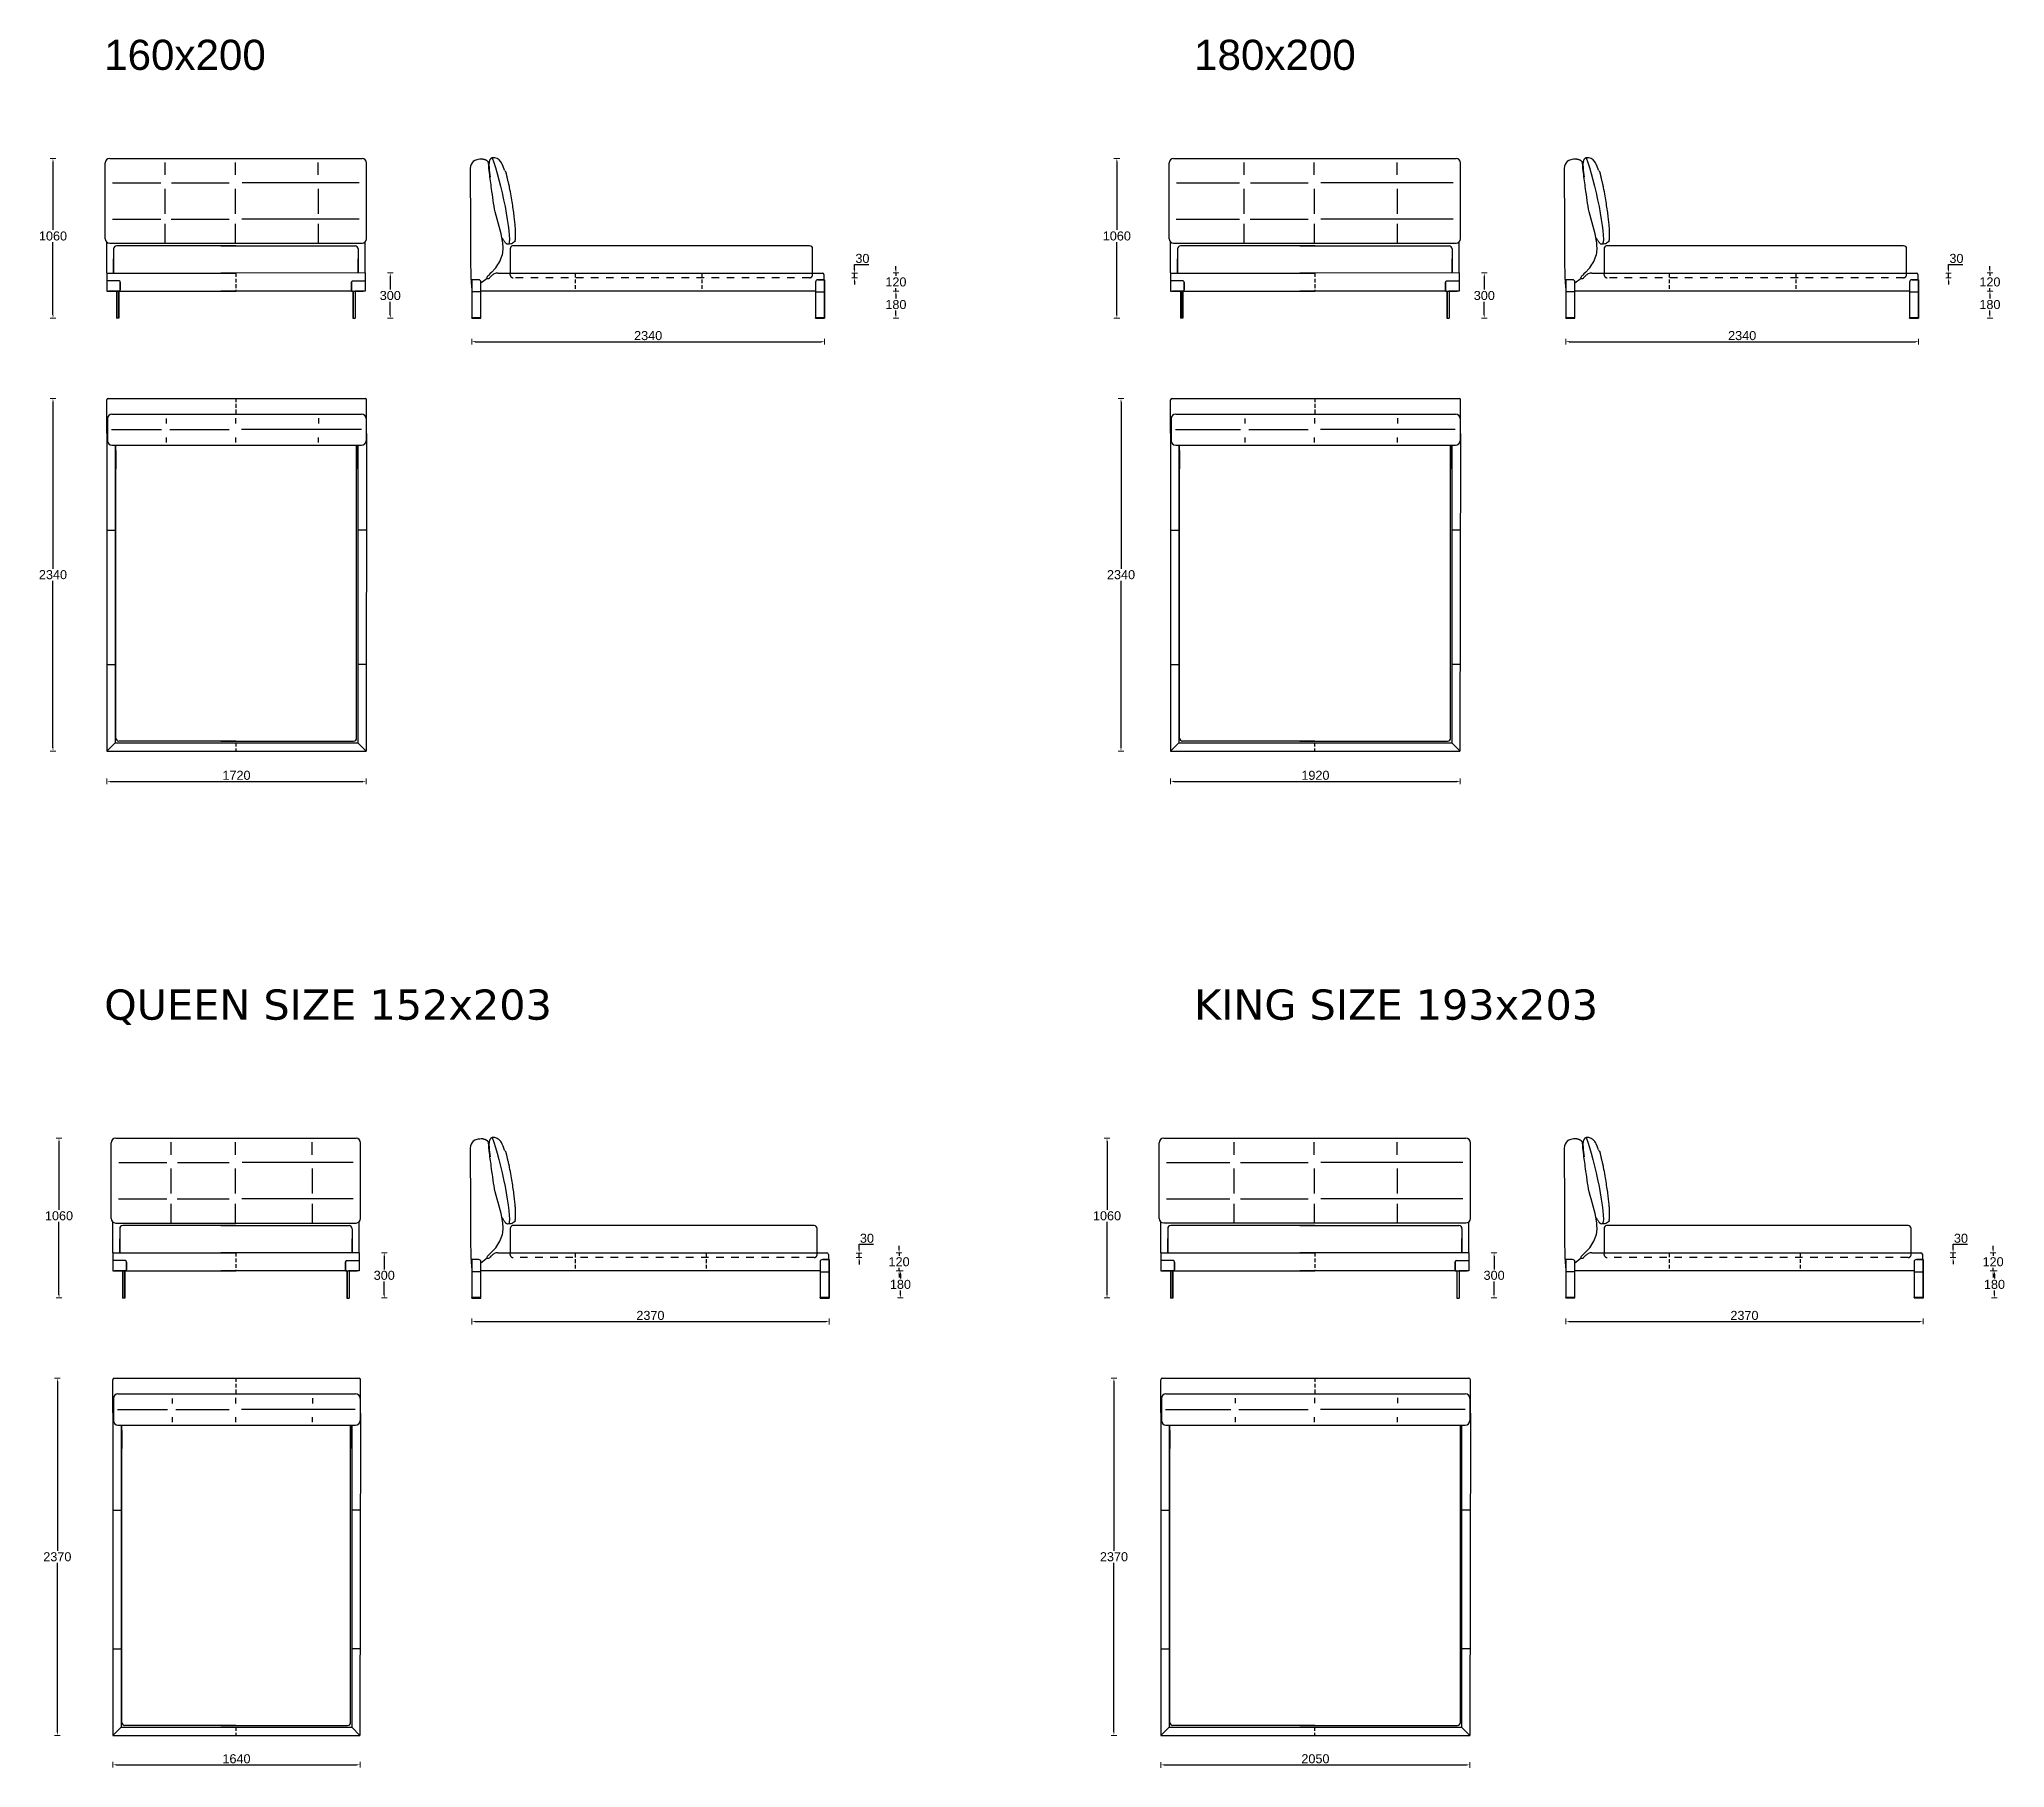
# Model space of a CAD drawing. Extents: x 97888 to 119468, y -91208 to -79661.
# Drawn here: x 97888 to 110922, y -91127 to -79661 of the extents above; entities that cross this region are included whole.
import ezdxf

# ---------------------------------------------------------------- set-up
doc = ezdxf.new("R2010")
doc.units = 0
doc.header["$MEASUREMENT"] = 0
doc.linetypes.add('TRATTEGGIATA', pattern=[0.75, 0.5, -0.25])
doc.linetypes.add('TRATTEGGIATO', pattern=[10, 5, -5])
doc.layers.get('0').update_dxf_attribs({"linetype": 'CONTINUOUS'})
doc.layers.get('Defpoints').update_dxf_attribs({"linetype": 'CONTINUOUS'})
doc.layers.add('_QUOTE', color=1, linetype='CONTINUOUS', lineweight=9)
doc.layers.add('ARREDO', color=7, linetype='CONTINUOUS')
doc.styles.get("Standard").update_dxf_attribs({"font": 'arial.ttf'})
doc.dimstyles.new('1_1', dxfattribs={"dimscale": 15, "dimtxt": 4, "dimasz": 1.5, "dimexe": 1.25, "dimexo": 2, "dimtad": 1, "dimtih": 1, "dimtoh": 1, "dimdec": 0, "dimtxsty": 'Standard', "dimcen": 2.5, "dimclrd": 256, "dimclre": 256, "dimclrt": 256, "dimadec": 0, "dimazin": 0, "dimtfac": 1, "dimtdec": 0, "dimtmove": 0, "dimatfit": 3, "dimfxl": 1.25, "dimfxlon": 1, "dimlwe": 0, "dimarcsym": 0})

msp = doc.modelspace()

# ---------------------------------------------------------------- texts
at = {"char_height": 200, "attachment_point": 1}
for s, width, insert in [('160x200', 1336.338, (98318.6, -79664)), ('180x200', 1336.338, (105546.5, -79664)), ('{\\fVerdana|b0|i0|c0|p34;QUEEN SIZE 152x203}', 7029.796, (98318.6, -85964.5)), ('{\\fVerdana|b0|i0|c0|p34;KING SIZE 193x203}', 6259.394, (105546.5, -85964.5))]:
    msp.add_mtext_dynamic_manual_height_columns(s, width=width, gutter_width=1, heights=[0], dxfattribs=dict(at, insert=insert))

# ---------------------------------------------------------------- blocks, each defined once
blk = doc.blocks.new('*D13')
at = {"layer": '_QUOTE', "lineweight": -2, "transparency": 16777216}
for p, q in [((103295, -81190), (103295, -81155)), ((103295, -81155), (103390, -81155)), ((103295, -81243), (103295, -81213)), ((103295, -81265), (103295, -81288))]:
    blk.add_line(p, q, dxfattribs=at)
at = {"layer": '_QUOTE', "lineweight": 0, "transparency": 16777216}
for p, q in [((103276, -81213), (103314, -81213)), ((103276, -81243), (103314, -81243))]:
    blk.add_line(p, q, dxfattribs=at)
at = {"layer": '_QUOTE', "transparency": 16777216}
for points in [[(103291, -81190), (103299, -81190), (103295, -81213)], [(103291, -81265), (103299, -81265), (103295, -81243)]]:
    blk.add_solid(points, dxfattribs=at)
at = {"layer": 'Defpoints', "color": 0, "transparency": 16777216}
for p in [(101756, -81213), (101756, -81243), (103295, -81243)]:
    blk.add_point(p, dxfattribs=at)
at = {"layer": '_QUOTE', "transparency": 16777216, "insert": (103347, -81115), "char_height": 60, "attachment_point": 5}
blk.add_mtext('30', dxfattribs=at)
blk = doc.blocks.new('*D25')
at = {"layer": '_QUOTE', "lineweight": 0, "transparency": 16777216}
for p, q in [((98336, -84565), (98336, -84602)), ((100056, -84565), (100056, -84602))]:
    blk.add_line(p, q, dxfattribs=at)
at = {"layer": '_QUOTE', "lineweight": -2, "transparency": 16777216}
blk.add_line((98358, -84584), (100033, -84584), dxfattribs=at)
at = {"layer": '_QUOTE', "transparency": 16777216}
for points in [[(98358, -84580), (98358, -84587), (98336, -84584)], [(100033, -84580), (100033, -84587), (100056, -84584)]]:
    blk.add_solid(points, dxfattribs=at)
at = {"layer": 'Defpoints', "color": 0, "transparency": 16777216}
for p in [(98336, -83980), (100056, -83983), (100056, -84584)]:
    blk.add_point(p, dxfattribs=at)
at = {"layer": '_QUOTE', "transparency": 16777216, "insert": (99196, -84544), "char_height": 60, "attachment_point": 5}
blk.add_mtext('1720', dxfattribs=at)
blk = doc.blocks.new('*D26')
at = {"layer": '_QUOTE', "lineweight": 0, "transparency": 16777216}
for p, q in [((100756, -81648), (100756, -81686)), ((103096, -81648), (103096, -81686))]:
    blk.add_line(p, q, dxfattribs=at)
at = {"layer": '_QUOTE', "lineweight": -2, "transparency": 16777216}
blk.add_line((100779, -81667), (103074, -81667), dxfattribs=at)
at = {"layer": '_QUOTE', "transparency": 16777216}
for points in [[(100779, -81663), (100779, -81671), (100756, -81667)], [(103074, -81663), (103074, -81671), (103096, -81667)]]:
    blk.add_solid(points, dxfattribs=at)
at = {"layer": 'Defpoints', "color": 0, "transparency": 16777216}
for p in [(100756, -81413), (103096, -81413), (103096, -81667)]:
    blk.add_point(p, dxfattribs=at)
at = {"layer": '_QUOTE', "transparency": 16777216, "insert": (101926, -81627), "char_height": 60, "attachment_point": 5}
blk.add_mtext('2340', dxfattribs=at)
blk = doc.blocks.new('*D27')
at = {"layer": '_QUOTE', "lineweight": 0, "transparency": 16777216}
for p, q in [((97998, -82043), (97961, -82043)), ((97998, -84383), (97961, -84383))]:
    blk.add_line(p, q, dxfattribs=at)
at = {"layer": '_QUOTE', "lineweight": -2, "transparency": 16777216}
for p, q in [((97979, -82066), (97979, -83173)), ((97979, -84361), (97979, -83253))]:
    blk.add_line(p, q, dxfattribs=at)
at = {"layer": '_QUOTE', "transparency": 16777216}
for points in [[(97976, -82066), (97983, -82066), (97979, -82043)], [(97976, -84361), (97983, -84361), (97979, -84383)]]:
    blk.add_solid(points, dxfattribs=at)
at = {"layer": 'Defpoints', "color": 0, "transparency": 16777216}
for p in [(99432, -82043), (97979, -84383), (99432, -84383)]:
    blk.add_point(p, dxfattribs=at)
at = {"layer": '_QUOTE', "transparency": 16777216, "insert": (97979, -83213), "char_height": 60, "attachment_point": 5}
blk.add_mtext('2340', dxfattribs=at)
blk = doc.blocks.new('*D28')
at = {"layer": '_QUOTE', "lineweight": 0, "transparency": 16777216}
for p, q in [((97998, -80451), (97961, -80451)), ((97998, -81511), (97961, -81511))]:
    blk.add_line(p, q, dxfattribs=at)
at = {"layer": '_QUOTE', "lineweight": -2, "transparency": 16777216}
for p, q in [((97979, -80474), (97979, -80926)), ((97979, -81489), (97979, -81006))]:
    blk.add_line(p, q, dxfattribs=at)
at = {"layer": '_QUOTE', "transparency": 16777216}
for points in [[(97976, -80474), (97983, -80474), (97979, -80451)], [(97976, -81489), (97983, -81489), (97979, -81511)]]:
    blk.add_solid(points, dxfattribs=at)
at = {"layer": 'Defpoints', "color": 0, "transparency": 16777216}
for p in [(97979, -80451), (98844, -80451), (98401, -81511)]:
    blk.add_point(p, dxfattribs=at)
at = {"layer": '_QUOTE', "transparency": 16777216, "insert": (97979, -80966), "char_height": 60, "attachment_point": 5}
blk.add_mtext('1060', dxfattribs=at)
blk = doc.blocks.new('*D29')
at = {"layer": '_QUOTE', "lineweight": -2, "transparency": 16777216}
for p, q in [((103569, -81189), (103569, -81166)), ((103569, -81211), (103569, -81231)), ((103569, -81331), (103569, -81311)), ((103569, -81354), (103569, -81376))]:
    blk.add_line(p, q, dxfattribs=at)
at = {"layer": '_QUOTE', "lineweight": 0, "transparency": 16777216}
for p, q in [((103550, -81211), (103588, -81211)), ((103550, -81331), (103588, -81331))]:
    blk.add_line(p, q, dxfattribs=at)
at = {"layer": '_QUOTE', "transparency": 16777216}
for points in [[(103565, -81189), (103573, -81189), (103569, -81211)], [(103565, -81354), (103573, -81354), (103569, -81331)]]:
    blk.add_solid(points, dxfattribs=at)
at = {"layer": 'Defpoints', "color": 0, "transparency": 16777216}
for p in [(102413, -81211), (102413, -81331), (103569, -81331)]:
    blk.add_point(p, dxfattribs=at)
at = {"layer": '_QUOTE', "transparency": 16777216, "insert": (103569, -81271), "char_height": 60, "attachment_point": 5}
blk.add_mtext('120', dxfattribs=at)
blk = doc.blocks.new('*D30')
at = {"layer": '_QUOTE', "lineweight": 0, "transparency": 16777216}
for p, q in [((103550, -81331), (103588, -81331)), ((103550, -81511), (103588, -81511))]:
    blk.add_line(p, q, dxfattribs=at)
at = {"layer": '_QUOTE', "lineweight": -2, "transparency": 16777216}
for p, q in [((103569, -81354), (103569, -81381)), ((103569, -81489), (103569, -81461))]:
    blk.add_line(p, q, dxfattribs=at)
at = {"layer": '_QUOTE', "transparency": 16777216}
for points in [[(103565, -81354), (103573, -81354), (103569, -81331)], [(103565, -81489), (103573, -81489), (103569, -81511)]]:
    blk.add_solid(points, dxfattribs=at)
at = {"layer": 'Defpoints', "color": 0, "transparency": 16777216}
for p in [(102719, -81331), (102719, -81511), (103569, -81511)]:
    blk.add_point(p, dxfattribs=at)
at = {"layer": '_QUOTE', "transparency": 16777216, "insert": (103569, -81421), "char_height": 60, "attachment_point": 5}
blk.add_mtext('180', dxfattribs=at)
blk = doc.blocks.new('*D32')
at = {"layer": '_QUOTE', "lineweight": 0, "transparency": 16777216}
for p, q in [((100197, -81211), (100235, -81211)), ((100197, -81511), (100235, -81511))]:
    blk.add_line(p, q, dxfattribs=at)
at = {"layer": '_QUOTE', "lineweight": -2, "transparency": 16777216}
for p, q in [((100216, -81234), (100216, -81321)), ((100216, -81489), (100216, -81402))]:
    blk.add_line(p, q, dxfattribs=at)
at = {"layer": '_QUOTE', "transparency": 16777216}
for points in [[(100212, -81234), (100220, -81234), (100216, -81211)], [(100212, -81489), (100220, -81489), (100216, -81511)]]:
    blk.add_solid(points, dxfattribs=at)
at = {"layer": 'Defpoints', "color": 0, "transparency": 16777216}
for p in [(100026, -81211), (100026, -81511), (100216, -81511)]:
    blk.add_point(p, dxfattribs=at)
at = {"layer": '_QUOTE', "transparency": 16777216, "insert": (100216, -81361), "char_height": 60, "attachment_point": 5}
blk.add_mtext('300', dxfattribs=at)
blk = doc.blocks.new('*D52')
at = {"layer": '_QUOTE', "lineweight": 0, "transparency": 16777216}
for p, q in [((103306, -87713), (103344, -87713)), ((103306, -87743), (103344, -87743))]:
    blk.add_line(p, q, dxfattribs=at)
at = {"layer": '_QUOTE', "lineweight": -2, "transparency": 16777216}
for p, q in [((103325, -87690), (103325, -87655)), ((103325, -87655), (103420, -87655)), ((103325, -87743), (103325, -87713)), ((103325, -87765), (103325, -87788))]:
    blk.add_line(p, q, dxfattribs=at)
at = {"layer": '_QUOTE', "transparency": 16777216}
for points in [[(103321, -87690), (103329, -87690), (103325, -87713)], [(103321, -87765), (103329, -87765), (103325, -87743)]]:
    blk.add_solid(points, dxfattribs=at)
at = {"layer": 'Defpoints', "color": 0, "transparency": 16777216}
for p in [(101756, -87713), (101756, -87743), (103325, -87743)]:
    blk.add_point(p, dxfattribs=at)
at = {"layer": '_QUOTE', "transparency": 16777216, "insert": (103377, -87615), "char_height": 60, "attachment_point": 5}
blk.add_mtext('30', dxfattribs=at)
blk = doc.blocks.new('*D53')
at = {"layer": '_QUOTE', "lineweight": 0, "transparency": 16777216}
for p, q in [((98376, -91089), (98376, -91126)), ((100016, -91089), (100016, -91126))]:
    blk.add_line(p, q, dxfattribs=at)
at = {"layer": '_QUOTE', "lineweight": -2, "transparency": 16777216}
blk.add_line((98398, -91108), (99993, -91108), dxfattribs=at)
at = {"layer": '_QUOTE', "transparency": 16777216}
for points in [[(98398, -91104), (98398, -91111), (98376, -91108)], [(99993, -91104), (99993, -91111), (100016, -91108)]]:
    blk.add_solid(points, dxfattribs=at)
at = {"layer": 'Defpoints', "color": 0, "transparency": 16777216}
for p in [(98376, -90504), (100016, -90507), (100016, -91108)]:
    blk.add_point(p, dxfattribs=at)
at = {"layer": '_QUOTE', "transparency": 16777216, "insert": (99196, -91068), "char_height": 60, "attachment_point": 5}
blk.add_mtext('1640', dxfattribs=at)
blk = doc.blocks.new('*D54')
at = {"layer": '_QUOTE', "lineweight": 0, "transparency": 16777216}
for p, q in [((100756, -88148), (100756, -88186)), ((103126, -88148), (103126, -88186))]:
    blk.add_line(p, q, dxfattribs=at)
at = {"layer": '_QUOTE', "lineweight": -2, "transparency": 16777216}
blk.add_line((100779, -88167), (103104, -88167), dxfattribs=at)
at = {"layer": '_QUOTE', "transparency": 16777216}
for points in [[(100779, -88163), (100779, -88171), (100756, -88167)], [(103104, -88163), (103104, -88171), (103126, -88167)]]:
    blk.add_solid(points, dxfattribs=at)
at = {"layer": 'Defpoints', "color": 0, "transparency": 16777216}
for p in [(100756, -87913), (103126, -87913), (103126, -88167)]:
    blk.add_point(p, dxfattribs=at)
at = {"layer": '_QUOTE', "transparency": 16777216, "insert": (101941, -88127), "char_height": 60, "attachment_point": 5}
blk.add_mtext('2370', dxfattribs=at)
blk = doc.blocks.new('*D55')
at = {"layer": '_QUOTE', "lineweight": 0, "transparency": 16777216}
for p, q in [((98027, -88543), (97990, -88543)), ((98027, -90913), (97990, -90913))]:
    blk.add_line(p, q, dxfattribs=at)
at = {"layer": '_QUOTE', "lineweight": -2, "transparency": 16777216}
for p, q in [((98008, -88566), (98008, -89688)), ((98008, -90891), (98008, -89768))]:
    blk.add_line(p, q, dxfattribs=at)
at = {"layer": '_QUOTE', "transparency": 16777216}
for points in [[(98005, -88566), (98012, -88566), (98008, -88543)], [(98005, -90891), (98012, -90891), (98008, -90913)]]:
    blk.add_solid(points, dxfattribs=at)
at = {"layer": 'Defpoints', "color": 0, "transparency": 16777216}
for p in [(99421, -88543), (98008, -90913), (99421, -90913)]:
    blk.add_point(p, dxfattribs=at)
at = {"layer": '_QUOTE', "transparency": 16777216, "insert": (98008, -89728), "char_height": 60, "attachment_point": 5}
blk.add_mtext('2370', dxfattribs=at)
blk = doc.blocks.new('*D56')
at = {"layer": '_QUOTE', "lineweight": 0, "transparency": 16777216}
for p, q in [((98038, -86951), (98001, -86951)), ((98038, -88011), (98001, -88011))]:
    blk.add_line(p, q, dxfattribs=at)
at = {"layer": '_QUOTE', "lineweight": -2, "transparency": 16777216}
for p, q in [((98019, -86974), (98019, -87426)), ((98019, -87989), (98019, -87506))]:
    blk.add_line(p, q, dxfattribs=at)
at = {"layer": '_QUOTE', "transparency": 16777216}
for points in [[(98016, -86974), (98023, -86974), (98019, -86951)], [(98016, -87989), (98023, -87989), (98019, -88011)]]:
    blk.add_solid(points, dxfattribs=at)
at = {"layer": 'Defpoints', "color": 0, "transparency": 16777216}
for p in [(98019, -86951), (98861, -86951), (98441, -88011)]:
    blk.add_point(p, dxfattribs=at)
at = {"layer": '_QUOTE', "transparency": 16777216, "insert": (98019, -87466), "char_height": 60, "attachment_point": 5}
blk.add_mtext('1060', dxfattribs=at)
blk = doc.blocks.new('*D57')
at = {"layer": '_QUOTE', "lineweight": 0, "transparency": 16777216}
for p, q in [((103571, -87711), (103609, -87711)), ((103571, -87831), (103609, -87831))]:
    blk.add_line(p, q, dxfattribs=at)
at = {"layer": '_QUOTE', "lineweight": -2, "transparency": 16777216}
for p, q in [((103590, -87689), (103590, -87666)), ((103590, -87711), (103590, -87731)), ((103590, -87831), (103590, -87811)), ((103590, -87854), (103590, -87876))]:
    blk.add_line(p, q, dxfattribs=at)
at = {"layer": '_QUOTE', "transparency": 16777216}
for points in [[(103586, -87689), (103594, -87689), (103590, -87711)], [(103586, -87854), (103594, -87854), (103590, -87831)]]:
    blk.add_solid(points, dxfattribs=at)
at = {"layer": 'Defpoints', "color": 0, "transparency": 16777216}
for p in [(102434, -87711), (102434, -87831), (103590, -87831)]:
    blk.add_point(p, dxfattribs=at)
at = {"layer": '_QUOTE', "transparency": 16777216, "insert": (103590, -87771), "char_height": 60, "attachment_point": 5}
blk.add_mtext('120', dxfattribs=at)
blk = doc.blocks.new('*D58')
at = {"layer": '_QUOTE', "lineweight": 0, "transparency": 16777216}
for p, q in [((103580, -87831), (103618, -87831)), ((103580, -88011), (103618, -88011))]:
    blk.add_line(p, q, dxfattribs=at)
at = {"layer": '_QUOTE', "lineweight": -2, "transparency": 16777216}
for p, q in [((103599, -87854), (103599, -87881)), ((103599, -87989), (103599, -87961))]:
    blk.add_line(p, q, dxfattribs=at)
at = {"layer": '_QUOTE', "transparency": 16777216}
for points in [[(103595, -87854), (103603, -87854), (103599, -87831)], [(103595, -87989), (103603, -87989), (103599, -88011)]]:
    blk.add_solid(points, dxfattribs=at)
at = {"layer": 'Defpoints', "color": 0, "transparency": 16777216}
for p in [(102745, -87831), (102749, -88011), (103599, -88011)]:
    blk.add_point(p, dxfattribs=at)
at = {"layer": '_QUOTE', "transparency": 16777216, "insert": (103599, -87921), "char_height": 60, "attachment_point": 5}
blk.add_mtext('180', dxfattribs=at)
blk = doc.blocks.new('*D51')
at = {"layer": '_QUOTE', "lineweight": 0, "transparency": 16777216}
for p, q in [((100157, -87711), (100195, -87711)), ((100157, -88011), (100195, -88011))]:
    blk.add_line(p, q, dxfattribs=at)
at = {"layer": '_QUOTE', "lineweight": -2, "transparency": 16777216}
for p, q in [((100176, -87734), (100176, -87821)), ((100176, -87989), (100176, -87902))]:
    blk.add_line(p, q, dxfattribs=at)
at = {"layer": '_QUOTE', "transparency": 16777216}
for points in [[(100172, -87734), (100180, -87734), (100176, -87711)], [(100172, -87989), (100180, -87989), (100176, -88011)]]:
    blk.add_solid(points, dxfattribs=at)
at = {"layer": 'Defpoints', "color": 0, "transparency": 16777216}
for p in [(99986, -87711), (99986, -88011), (100176, -88011)]:
    blk.add_point(p, dxfattribs=at)
at = {"layer": '_QUOTE', "transparency": 16777216, "insert": (100176, -87861), "char_height": 60, "attachment_point": 5}
blk.add_mtext('300', dxfattribs=at)
blk = doc.blocks.new('*D35')
at = {"layer": '_QUOTE', "lineweight": -2, "transparency": 16777216}
for p, q in [((110550, -81190), (110550, -81155)), ((110550, -81155), (110645, -81155)), ((110550, -81243), (110550, -81213)), ((110550, -81265), (110550, -81288))]:
    blk.add_line(p, q, dxfattribs=at)
at = {"layer": '_QUOTE', "lineweight": 0, "transparency": 16777216}
for p, q in [((110531, -81213), (110568, -81213)), ((110531, -81243), (110568, -81243))]:
    blk.add_line(p, q, dxfattribs=at)
at = {"layer": '_QUOTE', "transparency": 16777216}
for points in [[(110546, -81190), (110553, -81190), (110550, -81213)], [(110546, -81265), (110553, -81265), (110550, -81243)]]:
    blk.add_solid(points, dxfattribs=at)
at = {"layer": 'Defpoints', "color": 0, "transparency": 16777216}
for p in [(109011, -81213), (109011, -81243), (110550, -81243)]:
    blk.add_point(p, dxfattribs=at)
at = {"layer": '_QUOTE', "transparency": 16777216, "insert": (110602, -81115), "char_height": 60, "attachment_point": 5}
blk.add_mtext('30', dxfattribs=at)
blk = doc.blocks.new('*D36')
at = {"layer": '_QUOTE', "lineweight": 0, "transparency": 16777216}
for p, q in [((105391, -84565), (105391, -84603)), ((107311, -84565), (107311, -84603))]:
    blk.add_line(p, q, dxfattribs=at)
at = {"layer": '_QUOTE', "lineweight": -2, "transparency": 16777216}
blk.add_line((105413, -84584), (107288, -84584), dxfattribs=at)
at = {"layer": '_QUOTE', "transparency": 16777216}
for points in [[(105413, -84580), (105413, -84588), (105391, -84584)], [(107288, -84580), (107288, -84588), (107311, -84584)]]:
    blk.add_solid(points, dxfattribs=at)
at = {"layer": 'Defpoints', "color": 0, "transparency": 16777216}
for p in [(105391, -83980), (107311, -83984), (107311, -84584)]:
    blk.add_point(p, dxfattribs=at)
at = {"layer": '_QUOTE', "transparency": 16777216, "insert": (106351, -84544), "char_height": 60, "attachment_point": 5}
blk.add_mtext('1920', dxfattribs=at)
blk = doc.blocks.new('*D37')
at = {"layer": '_QUOTE', "lineweight": 0, "transparency": 16777216}
for p, q in [((108011, -81648), (108011, -81686)), ((110351, -81648), (110351, -81686))]:
    blk.add_line(p, q, dxfattribs=at)
at = {"layer": '_QUOTE', "lineweight": -2, "transparency": 16777216}
blk.add_line((108034, -81667), (110329, -81667), dxfattribs=at)
at = {"layer": '_QUOTE', "transparency": 16777216}
for points in [[(108034, -81663), (108034, -81671), (108011, -81667)], [(110329, -81663), (110329, -81671), (110351, -81667)]]:
    blk.add_solid(points, dxfattribs=at)
at = {"layer": 'Defpoints', "color": 0, "transparency": 16777216}
for p in [(108011, -81413), (110351, -81413), (110351, -81667)]:
    blk.add_point(p, dxfattribs=at)
at = {"layer": '_QUOTE', "transparency": 16777216, "insert": (109181, -81627), "char_height": 60, "attachment_point": 5}
blk.add_mtext('2340', dxfattribs=at)
blk = doc.blocks.new('*D38')
at = {"layer": '_QUOTE', "lineweight": 0, "transparency": 16777216}
for p, q in [((105080, -82043), (105043, -82043)), ((105080, -84383), (105043, -84383))]:
    blk.add_line(p, q, dxfattribs=at)
at = {"layer": '_QUOTE', "lineweight": -2, "transparency": 16777216}
for p, q in [((105062, -82066), (105062, -83173)), ((105062, -84361), (105062, -83253))]:
    blk.add_line(p, q, dxfattribs=at)
at = {"layer": '_QUOTE', "transparency": 16777216}
for points in [[(105058, -82066), (105065, -82066), (105062, -82043)], [(105058, -84361), (105065, -84361), (105062, -84383)]]:
    blk.add_solid(points, dxfattribs=at)
at = {"layer": 'Defpoints', "color": 0, "transparency": 16777216}
for p in [(106614, -82043), (105062, -84383), (106614, -84383)]:
    blk.add_point(p, dxfattribs=at)
at = {"layer": '_QUOTE', "transparency": 16777216, "insert": (105062, -83213), "char_height": 60, "attachment_point": 5}
blk.add_mtext('2340', dxfattribs=at)
blk = doc.blocks.new('*D39')
at = {"layer": '_QUOTE', "lineweight": 0, "transparency": 16777216}
for p, q in [((105053, -80451), (105015, -80451)), ((105053, -81511), (105015, -81511))]:
    blk.add_line(p, q, dxfattribs=at)
at = {"layer": '_QUOTE', "lineweight": -2, "transparency": 16777216}
for p, q in [((105034, -80474), (105034, -80926)), ((105034, -81489), (105034, -81006))]:
    blk.add_line(p, q, dxfattribs=at)
at = {"layer": '_QUOTE', "transparency": 16777216}
for points in [[(105030, -80474), (105038, -80474), (105034, -80451)], [(105030, -81489), (105038, -81489), (105034, -81511)]]:
    blk.add_solid(points, dxfattribs=at)
at = {"layer": 'Defpoints', "color": 0, "transparency": 16777216}
for p in [(105034, -80451), (105957, -80451), (105456, -81511)]:
    blk.add_point(p, dxfattribs=at)
at = {"layer": '_QUOTE', "transparency": 16777216, "insert": (105034, -80966), "char_height": 60, "attachment_point": 5}
blk.add_mtext('1060', dxfattribs=at)
blk = doc.blocks.new('*D40')
at = {"layer": '_QUOTE', "lineweight": -2, "transparency": 16777216}
for p, q in [((110824, -81189), (110824, -81166)), ((110824, -81211), (110824, -81231)), ((110824, -81331), (110824, -81311)), ((110824, -81354), (110824, -81376))]:
    blk.add_line(p, q, dxfattribs=at)
at = {"layer": '_QUOTE', "lineweight": 0, "transparency": 16777216}
for p, q in [((110805, -81211), (110843, -81211)), ((110805, -81331), (110843, -81331))]:
    blk.add_line(p, q, dxfattribs=at)
at = {"layer": '_QUOTE', "transparency": 16777216}
for points in [[(110820, -81189), (110828, -81189), (110824, -81211)], [(110820, -81354), (110828, -81354), (110824, -81331)]]:
    blk.add_solid(points, dxfattribs=at)
at = {"layer": 'Defpoints', "color": 0, "transparency": 16777216}
for p in [(109668, -81211), (109668, -81331), (110824, -81331)]:
    blk.add_point(p, dxfattribs=at)
at = {"layer": '_QUOTE', "transparency": 16777216, "insert": (110824, -81271), "char_height": 60, "attachment_point": 5}
blk.add_mtext('120', dxfattribs=at)
blk = doc.blocks.new('*D41')
at = {"layer": '_QUOTE', "lineweight": 0, "transparency": 16777216}
for p, q in [((110805, -81331), (110843, -81331)), ((110805, -81511), (110843, -81511))]:
    blk.add_line(p, q, dxfattribs=at)
at = {"layer": '_QUOTE', "lineweight": -2, "transparency": 16777216}
for p, q in [((110824, -81354), (110824, -81381)), ((110824, -81489), (110824, -81461))]:
    blk.add_line(p, q, dxfattribs=at)
at = {"layer": '_QUOTE', "transparency": 16777216}
for points in [[(110820, -81354), (110828, -81354), (110824, -81331)], [(110820, -81489), (110828, -81489), (110824, -81511)]]:
    blk.add_solid(points, dxfattribs=at)
at = {"layer": 'Defpoints', "color": 0, "transparency": 16777216}
for p in [(109974, -81331), (109974, -81511), (110824, -81511)]:
    blk.add_point(p, dxfattribs=at)
at = {"layer": '_QUOTE', "transparency": 16777216, "insert": (110824, -81421), "char_height": 60, "attachment_point": 5}
blk.add_mtext('180', dxfattribs=at)
blk = doc.blocks.new('*D34')
at = {"layer": '_QUOTE', "lineweight": 0, "transparency": 16777216}
for p, q in [((107452, -81211), (107489, -81211)), ((107452, -81511), (107489, -81511))]:
    blk.add_line(p, q, dxfattribs=at)
at = {"layer": '_QUOTE', "lineweight": -2, "transparency": 16777216}
for p, q in [((107471, -81234), (107471, -81321)), ((107471, -81489), (107471, -81402))]:
    blk.add_line(p, q, dxfattribs=at)
at = {"layer": '_QUOTE', "transparency": 16777216}
for points in [[(107467, -81234), (107474, -81234), (107471, -81211)], [(107467, -81489), (107474, -81489), (107471, -81511)]]:
    blk.add_solid(points, dxfattribs=at)
at = {"layer": 'Defpoints', "color": 0, "transparency": 16777216}
for p in [(107281, -81211), (107281, -81511), (107471, -81511)]:
    blk.add_point(p, dxfattribs=at)
at = {"layer": '_QUOTE', "transparency": 16777216, "insert": (107471, -81361), "char_height": 60, "attachment_point": 5}
blk.add_mtext('300', dxfattribs=at)
blk = doc.blocks.new('*D59')
at = {"layer": '_QUOTE', "lineweight": 0, "transparency": 16777216}
for p, q in [((110561, -87712), (110598, -87712)), ((110561, -87742), (110598, -87742))]:
    blk.add_line(p, q, dxfattribs=at)
at = {"layer": '_QUOTE', "lineweight": -2, "transparency": 16777216}
for p, q in [((110580, -87690), (110580, -87655)), ((110580, -87655), (110675, -87655)), ((110580, -87742), (110580, -87712)), ((110580, -87765), (110580, -87787))]:
    blk.add_line(p, q, dxfattribs=at)
at = {"layer": '_QUOTE', "transparency": 16777216}
for points in [[(110576, -87690), (110583, -87690), (110580, -87712)], [(110576, -87765), (110583, -87765), (110580, -87742)]]:
    blk.add_solid(points, dxfattribs=at)
at = {"layer": 'Defpoints', "color": 0, "transparency": 16777216}
for p in [(109011, -87712), (109011, -87742), (110580, -87742)]:
    blk.add_point(p, dxfattribs=at)
at = {"layer": '_QUOTE', "transparency": 16777216, "insert": (110632, -87615), "char_height": 60, "attachment_point": 5}
blk.add_mtext('30', dxfattribs=at)
blk = doc.blocks.new('*D61')
at = {"layer": '_QUOTE', "lineweight": 0, "transparency": 16777216}
for p, q in [((105326, -91090), (105326, -91127)), ((107376, -91090), (107376, -91127))]:
    blk.add_line(p, q, dxfattribs=at)
at = {"layer": '_QUOTE', "lineweight": -2, "transparency": 16777216}
blk.add_line((105348, -91108), (107353, -91108), dxfattribs=at)
at = {"layer": '_QUOTE', "transparency": 16777216}
for points in [[(105348, -91105), (105348, -91112), (105326, -91108)], [(107353, -91105), (107353, -91112), (107376, -91108)]]:
    blk.add_solid(points, dxfattribs=at)
at = {"layer": 'Defpoints', "color": 0, "transparency": 16777216}
for p in [(105326, -90504), (107376, -90508), (107376, -91108)]:
    blk.add_point(p, dxfattribs=at)
at = {"layer": '_QUOTE', "transparency": 16777216, "insert": (106351, -91068), "char_height": 60, "attachment_point": 5}
blk.add_mtext('2050', dxfattribs=at)
blk = doc.blocks.new('*D62')
at = {"layer": '_QUOTE', "lineweight": 0, "transparency": 16777216}
for p, q in [((108011, -88148), (108011, -88185)), ((110381, -88148), (110381, -88185))]:
    blk.add_line(p, q, dxfattribs=at)
at = {"layer": '_QUOTE', "lineweight": -2, "transparency": 16777216}
blk.add_line((108034, -88167), (110359, -88167), dxfattribs=at)
at = {"layer": '_QUOTE', "transparency": 16777216}
for points in [[(108034, -88163), (108034, -88170), (108011, -88167)], [(110359, -88163), (110359, -88170), (110381, -88167)]]:
    blk.add_solid(points, dxfattribs=at)
at = {"layer": 'Defpoints', "color": 0, "transparency": 16777216}
for p in [(108011, -87913), (110381, -87913), (110381, -88167)]:
    blk.add_point(p, dxfattribs=at)
at = {"layer": '_QUOTE', "transparency": 16777216, "insert": (109196, -88127), "char_height": 60, "attachment_point": 5}
blk.add_mtext('2370', dxfattribs=at)
blk = doc.blocks.new('*D63')
at = {"layer": '_QUOTE', "lineweight": 0, "transparency": 16777216}
for p, q in [((105033, -88543), (104996, -88543)), ((105033, -90913), (104996, -90913))]:
    blk.add_line(p, q, dxfattribs=at)
at = {"layer": '_QUOTE', "lineweight": -2, "transparency": 16777216}
for p, q in [((105015, -88566), (105015, -89688)), ((105015, -90890), (105015, -89768))]:
    blk.add_line(p, q, dxfattribs=at)
at = {"layer": '_QUOTE', "transparency": 16777216}
for points in [[(105011, -88566), (105018, -88566), (105015, -88543)], [(105011, -90890), (105018, -90890), (105015, -90913)]]:
    blk.add_solid(points, dxfattribs=at)
at = {"layer": 'Defpoints', "color": 0, "transparency": 16777216}
for p in [(106632, -88543), (105015, -90913), (106632, -90913)]:
    blk.add_point(p, dxfattribs=at)
at = {"layer": '_QUOTE', "transparency": 16777216, "insert": (105015, -89728), "char_height": 60, "attachment_point": 5}
blk.add_mtext('2370', dxfattribs=at)
blk = doc.blocks.new('*D64')
at = {"layer": '_QUOTE', "lineweight": 0, "transparency": 16777216}
for p, q in [((104988, -86951), (104950, -86951)), ((104988, -88011), (104950, -88011))]:
    blk.add_line(p, q, dxfattribs=at)
at = {"layer": '_QUOTE', "lineweight": -2, "transparency": 16777216}
for p, q in [((104969, -86974), (104969, -87426)), ((104969, -87989), (104969, -87506))]:
    blk.add_line(p, q, dxfattribs=at)
at = {"layer": '_QUOTE', "transparency": 16777216}
for points in [[(104965, -86974), (104973, -86974), (104969, -86951)], [(104965, -87989), (104973, -87989), (104969, -88011)]]:
    blk.add_solid(points, dxfattribs=at)
at = {"layer": 'Defpoints', "color": 0, "transparency": 16777216}
for p in [(104969, -86951), (105930, -86951), (105391, -88011)]:
    blk.add_point(p, dxfattribs=at)
at = {"layer": '_QUOTE', "transparency": 16777216, "insert": (104969, -87466), "char_height": 60, "attachment_point": 5}
blk.add_mtext('1060', dxfattribs=at)
blk = doc.blocks.new('*D65')
at = {"layer": '_QUOTE', "lineweight": 0, "transparency": 16777216}
for p, q in [((110826, -87711), (110864, -87711)), ((110826, -87831), (110864, -87831))]:
    blk.add_line(p, q, dxfattribs=at)
at = {"layer": '_QUOTE', "lineweight": -2, "transparency": 16777216}
for p, q in [((110845, -87689), (110845, -87666)), ((110845, -87711), (110845, -87731)), ((110845, -87831), (110845, -87811)), ((110845, -87854), (110845, -87876))]:
    blk.add_line(p, q, dxfattribs=at)
at = {"layer": '_QUOTE', "transparency": 16777216}
for points in [[(110841, -87689), (110849, -87689), (110845, -87711)], [(110841, -87854), (110849, -87854), (110845, -87831)]]:
    blk.add_solid(points, dxfattribs=at)
at = {"layer": 'Defpoints', "color": 0, "transparency": 16777216}
for p in [(109689, -87711), (109689, -87831), (110845, -87831)]:
    blk.add_point(p, dxfattribs=at)
at = {"layer": '_QUOTE', "transparency": 16777216, "insert": (110845, -87771), "char_height": 60, "attachment_point": 5}
blk.add_mtext('120', dxfattribs=at)
blk = doc.blocks.new('*D66')
at = {"layer": '_QUOTE', "lineweight": 0, "transparency": 16777216}
for p, q in [((110835, -87831), (110873, -87831)), ((110835, -88011), (110873, -88011))]:
    blk.add_line(p, q, dxfattribs=at)
at = {"layer": '_QUOTE', "lineweight": -2, "transparency": 16777216}
for p, q in [((110854, -87854), (110854, -87881)), ((110854, -87989), (110854, -87961))]:
    blk.add_line(p, q, dxfattribs=at)
at = {"layer": '_QUOTE', "transparency": 16777216}
for points in [[(110850, -87854), (110858, -87854), (110854, -87831)], [(110850, -87989), (110858, -87989), (110854, -88011)]]:
    blk.add_solid(points, dxfattribs=at)
at = {"layer": 'Defpoints', "color": 0, "transparency": 16777216}
for p in [(110000, -87831), (110004, -88011), (110854, -88011)]:
    blk.add_point(p, dxfattribs=at)
at = {"layer": '_QUOTE', "transparency": 16777216, "insert": (110854, -87921), "char_height": 60, "attachment_point": 5}
blk.add_mtext('180', dxfattribs=at)
blk = doc.blocks.new('*D60')
at = {"layer": '_QUOTE', "lineweight": 0, "transparency": 16777216}
for p, q in [((107517, -87711), (107554, -87711)), ((107517, -88011), (107554, -88011))]:
    blk.add_line(p, q, dxfattribs=at)
at = {"layer": '_QUOTE', "lineweight": -2, "transparency": 16777216}
for p, q in [((107536, -87734), (107536, -87821)), ((107536, -87989), (107536, -87901))]:
    blk.add_line(p, q, dxfattribs=at)
at = {"layer": '_QUOTE', "transparency": 16777216}
for points in [[(107532, -87734), (107539, -87734), (107536, -87711)], [(107532, -87989), (107539, -87989), (107536, -88011)]]:
    blk.add_solid(points, dxfattribs=at)
at = {"layer": 'Defpoints', "color": 0, "transparency": 16777216}
for p in [(107346, -87711), (107346, -88011), (107536, -88011)]:
    blk.add_point(p, dxfattribs=at)
at = {"layer": '_QUOTE', "transparency": 16777216, "insert": (107536, -87861), "char_height": 60, "attachment_point": 5}
blk.add_mtext('300', dxfattribs=at)

# ---------------------------------------------------------------- dimensions: what is measured, and where the dimension line sits
at = {"layer": '_QUOTE'}
for base, p1, p2, picture, middle in [((97979.3, -80451.5), (98401.1, -81511.5), (98844.2, -80451.5), '*D28', (97979.3, -80966.2)), ((105034.1, -80451.5), (105455.9, -81511.5), (105957.4, -80451.5), '*D39', (105034.1, -80966.2)), ((103294.9, -81242.6), (101755.8, -81212.6), (101755.8, -81242.6), '*D13', (103347.1, -81154.9)), ((110549.7, -81242.6), (109010.6, -81212.6), (109010.6, -81242.6), '*D35', (110602, -81154.9)), ((98019.3, -86951.5), (98441.1, -88011.5), (98860.8, -86951.5), '*D56', (98019.3, -87466.2)), ((104969.1, -86951.3), (105390.9, -88011.3), (105930.4, -86951.3), '*D64', (104969.1, -87465.9)), ((103324.9, -87742.6), (101755.8, -87712.6), (101755.8, -87742.6), '*D52', (103377.1, -87654.9)), ((110579.7, -87742.4), (109010.6, -87712.4), (109010.6, -87742.4), '*D59', (110632, -87654.7))]:
    dim = msp.add_linear_dim(base=base, p1=p1, p2=p2, angle=90, dimstyle='1_1', dxfattribs=at)
    dim.commit()
    dim.dimension.update_dxf_attribs({"geometry": picture, "text_midpoint": middle, "dimtype": 160})
for base, p1, p2, picture, middle in [((103569, -81331.5), (102413.1, -81211.5), (102413.1, -81331.5), '*D29', (103569, -81271.5)), ((110823.8, -81331.5), (109667.9, -81211.5), (109667.9, -81331.5), '*D40', (110823.8, -81271.5)), ((100215.8, -81511.5), (100026.2, -81211.5), (100026.2, -81511.5), '*D32', (100215.8, -81361.5)), ((107470.6, -81511.5), (107281, -81211.5), (107281, -81511.5), '*D34', (107470.6, -81361.5)), ((103569, -81511.5), (102719, -81331.5), (102719, -81511.5), '*D30', (103569, -81421.5)), ((110823.8, -81511.5), (109973.8, -81331.5), (109973.8, -81511.5), '*D41', (110823.8, -81421.5)), ((97979.3, -84383.2), (99432.1, -82043.3), (99432.1, -84383.2), '*D27', (97979.3, -83213.3)), ((105061.6, -84383.2), (106614.4, -82043.3), (106614.4, -84383.2), '*D38', (105061.6, -83213.3)), ((100175.8, -88011.5), (99986.2, -87711.5), (99986.2, -88011.5), '*D51', (100175.8, -87861.5)), ((103590.2, -87831.5), (102434.3, -87711.5), (102434.3, -87831.5), '*D57', (103590.2, -87771.5)), ((107535.6, -88011.3), (107346, -87711.3), (107346, -88011.3), '*D60', (107535.6, -87861.3)), ((110845, -87831.3), (109689.1, -87711.3), (109689.1, -87831.3), '*D65', (110845, -87771.3)), ((103599, -88011.5), (102744.7, -87831.5), (102749, -88011.5), '*D58', (103599, -87921.5)), ((110853.8, -88011.3), (109999.5, -87831.3), (110003.8, -88011.3), '*D66', (110853.8, -87921.3)), ((98008.3, -90913.2), (99421, -88543.3), (99421, -90913.2), '*D55', (98008.3, -89728.3)), ((105014.6, -90913), (106632.3, -88543.1), (106632.3, -90913), '*D63', (105014.6, -89728))]:
    dim = msp.add_linear_dim(base=base, p1=p1, p2=p2, angle=90, dimstyle='1_1', dxfattribs=at)
    dim.commit()
    dim.dimension.update_dxf_attribs({"geometry": picture, "text_midpoint": middle})
for base, p1, p2, picture, middle in [((103096.4, -81666.9), (100756.5, -81413.2), (103096.4, -81413.2), '*D26', (101926.4, -81626.9)), ((110351.2, -81666.9), (108011.3, -81413.2), (110351.2, -81413.2), '*D37', (109181.2, -81626.9)), ((100055.7, -84583.7), (98335.7, -83979.8), (100055.7, -83983.2), '*D25', (99195.7, -84543.7)), ((107310.5, -84584.1), (105390.5, -83979.8), (107310.5, -83983.6), '*D36', (106350.5, -84544.1)), ((103126.4, -88166.9), (100756.5, -87913.2), (103126.4, -87913.2), '*D54', (101941.4, -88126.9)), ((110381.2, -88166.7), (108011.3, -87912.9), (110381.2, -87912.9), '*D62', (109196.2, -88126.7)), ((100015.7, -91107.7), (98375.7, -90504), (100015.7, -90507.2), '*D53', (99195.7, -91067.7)), ((107375.5, -91108.3), (105325.5, -90503.8), (107375.5, -90507.8), '*D61', (106350.5, -91068.3))]:
    dim = msp.add_linear_dim(base=base, p1=p1, p2=p2, dimstyle='1_1', dxfattribs=at)
    dim.commit()
    dim.dimension.update_dxf_attribs({"geometry": picture, "text_midpoint": middle})

# ---------------------------------------------------------------- linework, layer by layer
for p, q in [((98335.7, -81211.3), (98335.7, -81006.3)), ((98355.4, -81013.7), (100029.1, -81013.7)), ((100048.8, -81211.3), (100048.8, -81006.3)), ((105390.5, -81211.3), (105390.5, -81006.3)), ((105410.2, -81013.7), (107283.9, -81013.7)), ((107303.6, -81211.3), (107303.6, -81006.3)), ((98335.7, -81211.3), (98335.7, -81262.8)), ((98418.2, -81263.1), (98335.7, -81262.8)), ((99966.2, -81263.1), (100048.8, -81262.8)), ((100048.8, -81211.3), (100048.8, -81262.8)), ((100929, -81211.5), (103030.8, -81211.5)), ((103030.8, -81211.5), (103081.1, -81211.5)), ((103091.1, -81221.5), (103091.1, -81256.2)), ((105390.5, -81211.3), (105390.5, -81262.8)), ((105473, -81263.1), (105390.5, -81262.8)), ((107221, -81263.1), (107303.6, -81262.8)), ((107303.6, -81211.3), (107303.6, -81262.8)), ((108183.8, -81211.5), (110285.6, -81211.5)), ((110285.6, -81211.5), (110336, -81211.5)), ((110346, -81221.5), (110346, -81256.2)), ((98335.7, -82273.7), (98335.7, -82053.3)), ((98345.7, -82043.3), (100049.1, -82043.3)), ((100059.1, -82275.2), (100059.1, -82053.3)), ((105390.5, -82273.7), (105390.5, -82053.3)), ((105400.5, -82043.3), (107303.9, -82043.3)), ((107313.9, -82275.2), (107313.9, -82053.3)), ((98339.9, -82177.3), (98339.9, -82324.3)), ((98369.9, -82147.3), (100025.3, -82147.3)), ((100055.3, -82177.3), (100055.3, -82324.3)), ((105394.7, -82177.3), (105394.7, -82324.3)), ((105424.7, -82147.3), (107280.1, -82147.3)), ((107310.1, -82177.3), (107310.1, -82324.3)), ((98335.7, -82273.7), (98335.7, -84383.2)), ((98369.9, -82354.3), (100025.3, -82354.3)), ((98390.7, -82358.7), (98390.7, -84328.4)), ((99999.9, -82358.7), (100000.1, -84328.2)), ((100059.1, -82275.2), (100054.9, -84383.2)), ((105390.5, -82273.7), (105390.5, -84383.2)), ((105424.7, -82354.3), (107280.1, -82354.3)), ((105445.5, -82358.7), (105445.5, -84328.4)), ((107254.7, -82358.7), (107254.9, -84328.2)), ((107313.9, -82275.2), (107309.7, -84383.2)), ((98335.7, -82918), (98390.7, -82918)), ((100057.9, -82918), (99999.9, -82918)), ((105390.5, -82918), (105445.5, -82918)), ((107312.7, -82918), (107254.7, -82918)), ((98335.7, -83808.3), (98390.7, -83808.3)), ((100056.2, -83808.3), (99999.9, -83808.3)), ((105390.5, -83808.3), (105445.5, -83808.3)), ((107311, -83808.3), (107254.7, -83808.3)), ((98335.9, -84383.2), (98390.9, -84328.2)), ((98335.9, -84383.2), (100054.9, -84383.2)), ((98390.7, -84328.4), (100000.1, -84328.2)), ((100000.1, -84328.2), (100055.1, -84383.2)), ((105390.7, -84383.2), (105445.7, -84328.2)), ((105390.7, -84383.2), (107309.7, -84383.2)), ((105445.5, -84328.4), (107254.9, -84328.2)), ((107254.9, -84328.2), (107309.9, -84383.2)), ((98375.7, -87711.3), (98375.7, -87506.3)), ((98395.4, -87513.7), (99989.1, -87513.7)), ((100008.8, -87711.3), (100008.8, -87506.3)), ((105325.5, -87711), (105325.5, -87506.1)), ((105345.2, -87513.5), (107348.9, -87513.5)), ((107368.6, -87711), (107368.6, -87506.1)), ((98375.7, -87711.3), (98375.7, -87762.8)), ((100008.8, -87711.3), (100008.8, -87762.8)), ((100929, -87711.5), (103060.8, -87711.5)), ((103060.8, -87711.5), (103111.1, -87711.5)), ((105325.5, -87711), (105325.5, -87762.6)), ((107368.6, -87711), (107368.6, -87762.5)), ((108183.8, -87711.3), (110315.6, -87711.3)), ((110315.6, -87711.3), (110366, -87711.3)), ((98458.2, -87763.1), (98375.7, -87762.8)), ((99926.2, -87763.1), (100008.8, -87762.8)), ((103121.1, -87721.5), (103121.1, -87756.2)), ((105408, -87762.9), (105325.5, -87762.6)), ((107286, -87762.9), (107368.6, -87762.6)), ((110376, -87721.3), (110376, -87756)), ((98375.7, -88773.7), (98375.7, -88553.3)), ((98385.7, -88543.3), (100009.1, -88543.3)), ((100019.1, -88775.2), (100019.1, -88553.3)), ((105325.5, -88773.5), (105325.5, -88553.1)), ((105335.5, -88543.1), (107368.9, -88543.1)), ((107378.9, -88775), (107378.9, -88553.1)), ((98379.9, -88677.3), (98379.9, -88824.3)), ((98409.9, -88647.3), (99985.3, -88647.3)), ((100015.3, -88677.3), (100015.3, -88824.3)), ((105329.7, -88677.1), (105329.7, -88824.1)), ((105359.7, -88647.1), (107345.1, -88647.1)), ((107375.1, -88677.1), (107375.1, -88824.1)), ((98375.7, -88773.7), (98375.7, -90913.2)), ((98409.9, -88854.3), (99985.3, -88854.3)), ((98430.7, -88858.7), (98430.7, -90858.4)), ((99959.9, -88858.7), (99960.1, -90858.2)), ((100019.1, -88775.2), (100014.9, -90913.2)), ((105325.5, -88773.5), (105325.5, -90913)), ((105359.7, -88854.1), (107345.1, -88854.1)), ((105380.5, -88858.5), (105380.5, -90858.2)), ((107319.7, -88858.5), (107319.9, -90858)), ((107378.9, -88775), (107374.7, -90913)), ((98375.7, -89418), (98430.7, -89418)), ((100017.9, -89418), (99959.9, -89418)), ((105325.5, -89417.8), (105380.5, -89417.8)), ((107377.7, -89417.8), (107319.7, -89417.8)), ((98375.7, -90338.3), (98430.7, -90338.3)), ((100016.2, -90338.3), (99959.9, -90338.3)), ((105325.5, -90338.1), (105380.5, -90338.1)), ((107376, -90338.1), (107319.7, -90338.1)), ((98375.9, -90913.2), (98430.9, -90858.2)), ((98375.9, -90913.2), (100014.9, -90913.2)), ((98430.7, -90858.4), (99960.1, -90858.2)), ((99960.1, -90858.2), (100015.1, -90913.2)), ((105325.7, -90913), (105380.7, -90858)), ((105325.7, -90913), (107374.7, -90913)), ((105380.5, -90858.2), (107319.9, -90858)), ((107319.9, -90858), (107374.9, -90913))]:
    msp.add_line(p, q)
at = {"linetype": 'TRATTEGGIATA', "ltscale": 50}
for p, q in [((99192.6, -81211.5), (99192.5, -81331.5)), ((101442.9, -81216.5), (101442.8, -81327.9)), ((102281.1, -81216.5), (102281.1, -81327.9)), ((106347.4, -81211.5), (106347.4, -81331.5)), ((108697.7, -81216.5), (108697.6, -81327.9)), ((109535.9, -81216.5), (109535.9, -81327.9)), ((99192.3, -82042.5), (99192.3, -82147.3)), ((106347.2, -82042.5), (106347.1, -82147.3)), ((99191.2, -84328.2), (99191.2, -84383.2)), ((106346, -84328.2), (106346, -84383.2)), ((99192.6, -87711.5), (99192.5, -87831.5)), ((106347.4, -87711.3), (106347.4, -87831.3)), ((101442.9, -87716.5), (101442.8, -87827.9)), ((102311.1, -87716.5), (102311.1, -87827.9)), ((108697.7, -87716.3), (108697.6, -87827.6)), ((109565.9, -87716.3), (109565.9, -87827.6)), ((99192.3, -88542.5), (99192.3, -88647.3)), ((106347.2, -88542.3), (106347.1, -88647.1)), ((99191.2, -90858.2), (99191.2, -90913.2)), ((106346, -90858), (106346, -90913))]:
    msp.add_line(p, q, dxfattribs=at)
for centre, start, end in [((103081.1, -81221.5), 0, 90), ((110336, -81221.5), 0, 90), ((98345.7, -82053.3), 90, 180), ((100049.1, -82053.3), 0, 90), ((105400.5, -82053.3), 90, 180), ((107303.9, -82053.3), 0, 90), ((103111.1, -87721.5), 0, 90), ((110366, -87721.3), 0, 90), ((98385.7, -88553.3), 90, 180), ((100009.1, -88553.3), 0, 90), ((105335.5, -88553.1), 90, 180), ((107368.9, -88553.1), 0, 90)]:
    msp.add_arc(centre, 10, start, end)
for points in [[(100916.4, -81177.6), (100959.5, -81088.4), (100960, -81000.9), (100912, -80806.2), (100887.7, -80652), (100873.9, -80548), (100867.1, -80481.9)], [(108171.2, -81177.6), (108214.3, -81088.4), (108214.8, -81000.9), (108166.8, -80806.2), (108142.5, -80652), (108128.7, -80548), (108121.9, -80481.9)], [(100916.4, -87677.6), (100959.5, -87588.4), (100960, -87500.9), (100912, -87306.2), (100887.7, -87152), (100873.9, -87048), (100867.1, -86981.9)], [(108171.2, -87677.4), (108214.3, -87588.2), (108214.8, -87500.6), (108166.8, -87306), (108142.5, -87151.8), (108128.7, -87047.8), (108121.9, -86981.7)]]:
    msp.add_spline(points, degree=3)
at = {"layer": 'ARREDO'}
for p, q in [((98325.4, -80983.7), (98325.4, -80481.5)), ((98355.4, -80451.5), (100029.1, -80451.5)), ((98723.2, -80560.6), (98723.2, -80478.4)), ((98723.2, -80560.6), (98723.2, -80478.4)), ((99188.6, -80560.6), (99188.6, -80478.4)), ((99188.6, -80560.6), (99188.6, -80478.4)), ((99737.9, -80560.6), (99737.9, -80478.4)), ((99737.9, -80560.6), (99737.9, -80478.4)), ((100059.1, -80983.7), (100059.1, -80481.5)), ((105380.2, -80983.7), (105380.2, -80481.5)), ((105410.2, -80451.5), (107283.9, -80451.5)), ((105878, -80560.6), (105878, -80478.4)), ((105878, -80560.6), (105878, -80478.4)), ((106343.4, -80560.6), (106343.4, -80478.4)), ((106343.4, -80560.6), (106343.4, -80478.4)), ((106892.7, -80560.6), (106892.7, -80478.4)), ((106892.7, -80560.6), (106892.7, -80478.4)), ((107313.9, -80983.7), (107313.9, -80481.5)), ((98374.7, -80612.6), (98693.8, -80612.6)), ((98723.2, -80818.4), (98723.2, -80652.6)), ((98723.2, -80818.4), (98723.2, -80652.6)), ((98765.2, -80612.6), (99147.5, -80612.6)), ((99190, -80818.4), (99190, -80652.6)), ((99190, -80818.4), (99190, -80652.6)), ((99700, -80612.6), (99232.9, -80612.6)), ((100008.7, -80612.6), (99686.3, -80612.6)), ((99740, -80818.4), (99740, -80652.6)), ((99740, -80818.4), (99740, -80652.6)), ((105429.5, -80612.6), (105848.6, -80612.6)), ((105878, -80818.4), (105878, -80652.6)), ((105878, -80818.4), (105878, -80652.6)), ((105920.1, -80612.6), (106302.3, -80612.6)), ((106344.8, -80818.4), (106344.8, -80652.6)), ((106344.8, -80818.4), (106344.8, -80652.6)), ((106854.8, -80612.6), (106387.7, -80612.6)), ((107263.5, -80612.6), (106841.1, -80612.6)), ((106894.8, -80818.4), (106894.8, -80652.6)), ((106894.8, -80818.4), (106894.8, -80652.6)), ((98373.8, -80853.5), (98693.8, -80853.5)), ((98723.2, -81013.3), (98723.2, -80885.6)), ((98763.4, -80853.5), (99147.5, -80853.5)), ((99190, -81013.3), (99190, -80885.6)), ((99700, -80853.5), (99231.2, -80853.5)), ((100008.7, -80853.5), (99692.1, -80853.5)), ((99740, -81013.3), (99740, -80885.6)), ((105428.6, -80853.5), (105848.6, -80853.5)), ((105878, -81013.3), (105878, -80885.6)), ((105918.2, -80853.5), (106302.3, -80853.5)), ((106344.8, -81013.3), (106344.8, -80885.6)), ((106854.8, -80853.5), (106386, -80853.5)), ((107263.5, -80853.5), (106846.9, -80853.5)), ((106894.8, -81013.3), (106894.8, -80885.6)), ((98381.5, -81051.2), (98381.5, -81211.3)), ((99192.5, -81031.2), (98401.5, -81031.2)), ((99092.5, -81031.2), (99983, -81031.2)), ((100003, -81051.2), (100003, -81211.3)), ((101010.9, -81050.7), (101010.5, -81212.6)), ((101135, -81030.8), (101027, -81031.2)), ((102996.9, -81030.8), (101135, -81030.8)), ((103016.9, -81187.1), (103016.9, -81050.8)), ((105436.3, -81051.2), (105436.3, -81211.3)), ((106347.4, -81031.2), (105456.3, -81031.2)), ((106247.4, -81031.2), (107237.8, -81031.2)), ((107257.8, -81051.2), (107257.8, -81211.3)), ((108265.7, -81050.7), (108265.3, -81212.6)), ((108389.8, -81030.8), (108281.8, -81031.2)), ((110251.7, -81030.8), (108389.8, -81030.8)), ((110271.7, -81187.1), (110271.7, -81050.8)), ((98381.5, -81211.3), (98381.5, -81117.6)), ((100003, -81211.3), (100003, -81117.6)), ((105436.3, -81211.3), (105436.3, -81117.6)), ((107257.8, -81211.3), (107257.8, -81117.6)), ((98335.7, -81211.5), (99192.6, -81211.5)), ((98335.7, -81262.8), (98335.7, -81331.5)), ((98425.7, -81323.8), (98425.7, -81272.8)), ((98425.7, -81272.8), (98425.7, -81323.8)), ((98425.7, -81331.5), (98425.7, -81323.8)), ((100048.8, -81211.3), (99092.5, -81211.5)), ((99958.8, -81331.5), (99958.8, -81323.8)), ((100048.8, -81262.8), (100048.8, -81331.5)), ((100756.5, -81256.4), (100756.5, -81511.5)), ((100801.7, -81256.2), (100756.7, -81256.2)), ((100858.1, -81246.9), (100816.7, -81279.4)), ((103036.2, -81271.2), (103036.2, -81511.1)), ((103096.2, -81256.2), (103051.2, -81256.2)), ((103051.2, -81256.2), (103092.6, -81256.2)), ((103096.2, -81511.3), (103096.4, -81256.4)), ((103096.4, -81256.4), (103096.4, -81511.5)), ((105390.5, -81211.5), (106347.4, -81211.5)), ((105390.5, -81262.8), (105390.5, -81331.5)), ((105480.5, -81323.8), (105480.5, -81272.8)), ((105480.5, -81272.8), (105480.5, -81323.8)), ((105480.5, -81331.5), (105480.5, -81323.8)), ((107303.6, -81211.3), (106247.3, -81211.5)), ((107213.6, -81331.5), (107213.6, -81323.8)), ((107303.6, -81262.8), (107303.6, -81331.5)), ((108011.3, -81256.4), (108011.3, -81511.5)), ((108056.5, -81256.2), (108011.5, -81256.2)), ((108112.9, -81246.9), (108071.5, -81279.4)), ((110291, -81271.2), (110291, -81511.1)), ((110351, -81256.2), (110306, -81256.2)), ((110306, -81256.2), (110347.4, -81256.2)), ((110351, -81511.3), (110351.2, -81256.4)), ((110351.2, -81256.4), (110351.2, -81511.5)), ((98335.7, -81331.5), (98350.7, -81331.5)), ((98335.7, -81331.5), (99192.5, -81331.5)), ((98335.7, -81331.5), (98350.7, -81331.5)), ((98350.7, -81331.5), (98347.7, -81331.5)), ((98350.7, -81331.5), (98403.2, -81331.5)), ((98407, -81331.5), (98350.7, -81331.5)), ((98407.4, -81331.5), (98350.7, -81331.5)), ((98350.7, -81331.5), (98403.2, -81331.5)), ((98407.4, -81331.5), (98350.7, -81331.5)), ((98407, -81331.5), (98350.7, -81331.5)), ((98350.7, -81331.5), (98403.2, -81331.5)), ((98401, -81331.5), (98400.9, -81511.3)), ((98425.7, -81331.5), (98407.4, -81331.5)), ((98413, -81511.5), (98413, -81331.5)), ((98416, -81331.5), (98416, -81511.3)), ((98416.7, -81331.5), (98425.7, -81331.5)), ((98425.7, -81331.5), (98422.7, -81331.5)), ((99958.8, -81331.5), (99092.5, -81331.5)), ((99967.8, -81331.5), (99958.8, -81331.5)), ((99958.8, -81331.5), (99977.1, -81331.5)), ((99958.8, -81331.5), (99961.8, -81331.5)), ((99968.4, -81331.5), (99968.4, -81511.3)), ((99971.4, -81511.5), (99971.4, -81331.5)), ((99977.1, -81331.5), (100033.8, -81331.5)), ((99977.1, -81331.5), (100033.8, -81331.5)), ((99977.4, -81331.5), (100033.8, -81331.5)), ((99977.4, -81331.5), (100033.8, -81331.5)), ((100033.8, -81331.5), (99981.3, -81331.5)), ((100033.8, -81331.5), (99981.3, -81331.5)), ((100033.8, -81331.5), (99981.3, -81331.5)), ((99983.4, -81331.5), (99983.6, -81511.3)), ((100048.8, -81331.5), (100033.8, -81331.5)), ((100033.8, -81331.5), (100036.8, -81331.5)), ((100048.8, -81331.5), (100033.8, -81331.5)), ((100816.7, -81336.7), (100756.5, -81336.8)), ((103036.2, -81331.5), (100816.7, -81331.5)), ((103036.2, -81336.7), (103096.3, -81336.8)), ((105390.5, -81331.5), (105405.5, -81331.5)), ((105390.5, -81331.5), (106347.4, -81331.5)), ((105390.5, -81331.5), (105405.5, -81331.5)), ((105405.5, -81331.5), (105402.5, -81331.5)), ((105405.5, -81331.5), (105458, -81331.5)), ((105461.9, -81331.5), (105405.5, -81331.5)), ((105462.2, -81331.5), (105405.5, -81331.5)), ((105405.5, -81331.5), (105458, -81331.5)), ((105462.2, -81331.5), (105405.5, -81331.5)), ((105461.9, -81331.5), (105405.5, -81331.5)), ((105405.5, -81331.5), (105458, -81331.5)), ((105455.9, -81331.5), (105455.7, -81511.3)), ((105480.5, -81331.5), (105462.2, -81331.5)), ((105467.8, -81511.5), (105467.8, -81331.5)), ((105470.9, -81331.5), (105470.9, -81511.3)), ((105471.5, -81331.5), (105480.5, -81331.5)), ((105480.5, -81331.5), (105477.5, -81331.5)), ((107213.6, -81331.5), (106247.4, -81331.5)), ((107222.6, -81331.5), (107213.6, -81331.5)), ((107213.6, -81331.5), (107231.9, -81331.5)), ((107213.6, -81331.5), (107216.6, -81331.5)), ((107223.2, -81331.5), (107223.2, -81511.3)), ((107226.2, -81511.5), (107226.2, -81331.5)), ((107231.9, -81331.5), (107288.6, -81331.5)), ((107231.9, -81331.5), (107288.6, -81331.5)), ((107232.2, -81331.5), (107288.6, -81331.5)), ((107232.2, -81331.5), (107288.6, -81331.5)), ((107288.6, -81331.5), (107236.1, -81331.5)), ((107288.6, -81331.5), (107236.1, -81331.5)), ((107288.6, -81331.5), (107236.1, -81331.5)), ((107238.2, -81331.5), (107238.4, -81511.3)), ((107303.6, -81331.5), (107288.6, -81331.5)), ((107288.6, -81331.5), (107291.6, -81331.5)), ((107303.6, -81331.5), (107288.6, -81331.5)), ((108071.5, -81336.7), (108011.3, -81336.8)), ((110291, -81331.5), (108071.5, -81331.5)), ((110291, -81336.7), (110351.1, -81336.8)), ((98415.8, -81511.5), (98401.1, -81511.5)), ((99968.6, -81511.5), (99983.4, -81511.5)), ((100756.5, -81511.1), (100756.5, -81508.5)), ((100816.5, -81508.1), (100756.7, -81508.1)), ((100756.7, -81508.3), (100760.4, -81508.3)), ((100756.7, -81511.3), (100760.4, -81511.3)), ((100760.4, -81508.3), (100816.5, -81508.3)), ((100760.4, -81511.3), (100775.3, -81511.3)), ((100816.7, -81511.1), (100816.7, -81508.5)), ((103036.2, -81511.1), (103036.2, -81508.5)), ((103036.2, -81511.1), (103096.2, -81511.3)), ((103036.4, -81508.1), (103096.2, -81508.1)), ((103092.5, -81508.3), (103036.4, -81508.3)), ((103092.5, -81511.3), (103077.6, -81511.3)), ((103096.2, -81508.3), (103092.5, -81508.3)), ((103096.2, -81511.3), (103092.5, -81511.3)), ((103096.4, -81511.1), (103096.4, -81508.5)), ((105470.7, -81511.5), (105455.9, -81511.5)), ((107223.4, -81511.5), (107238.2, -81511.5)), ((108011.3, -81511.1), (108011.3, -81508.5)), ((108071.3, -81508.1), (108011.5, -81508.1)), ((108011.5, -81508.3), (108015.2, -81508.3)), ((108011.5, -81511.3), (108015.2, -81511.3)), ((108015.2, -81508.3), (108071.3, -81508.3)), ((108015.2, -81511.3), (108030.1, -81511.3)), ((108071.5, -81511.1), (108071.5, -81508.5)), ((110291, -81511.1), (110291, -81508.5)), ((110291, -81511.1), (110351, -81511.3)), ((110291.2, -81508.1), (110351, -81508.1)), ((110347.3, -81508.3), (110291.2, -81508.3)), ((110347.3, -81511.3), (110332.4, -81511.3)), ((110351, -81508.3), (110347.3, -81508.3)), ((110351, -81511.3), (110347.3, -81511.3)), ((110351.2, -81511.1), (110351.2, -81508.5)), ((98728.9, -82176.9), (98728.9, -82210)), ((98728.9, -82176.9), (98728.9, -82210)), ((99189.8, -82173.5), (99189.8, -82210)), ((99189.8, -82173.5), (99189.8, -82210)), ((99739.8, -82174.6), (99739.8, -82210)), ((99739.8, -82174.6), (99739.8, -82210)), ((105883.7, -82176.9), (105883.7, -82210)), ((105883.7, -82176.9), (105883.7, -82210)), ((106344.6, -82173.5), (106344.6, -82210)), ((106344.6, -82173.5), (106344.6, -82210)), ((106894.6, -82174.6), (106894.6, -82210)), ((106894.6, -82174.6), (106894.6, -82210)), ((98367.5, -82250), (98699.5, -82250)), ((98395.7, -84297.1), (98395.7, -82358.7)), ((98728.9, -82302), (98728.9, -82335.1)), ((98728.9, -82302), (98728.9, -82335.1)), ((98754.2, -82250), (99147.2, -82250)), ((99188.4, -82302), (99188.4, -82335.1)), ((99188.4, -82302), (99188.4, -82335.1)), ((99699.8, -82250), (99229.8, -82250)), ((100024, -82250), (99685.4, -82250)), ((99737.7, -82302), (99737.7, -82335.1)), ((99737.7, -82302), (99737.7, -82335.1)), ((99992.4, -82358.7), (99992.4, -82509.8)), ((99992.4, -84299.6), (99992.4, -82358.7)), ((105422.3, -82250), (105854.3, -82250)), ((105450.5, -84297.1), (105450.5, -82358.7)), ((105883.7, -82302), (105883.7, -82335.1)), ((105883.7, -82302), (105883.7, -82335.1)), ((105909, -82250), (106302.1, -82250)), ((106343.2, -82302), (106343.2, -82335.1)), ((106343.2, -82302), (106343.2, -82335.1)), ((106854.6, -82250), (106384.6, -82250)), ((107278.8, -82250), (106840.2, -82250)), ((106892.5, -82302), (106892.5, -82335.1)), ((106892.5, -82302), (106892.5, -82335.1)), ((107247.2, -82358.7), (107247.2, -82509.8)), ((107247.2, -84299.6), (107247.2, -82358.7)), ((98395.5, -82389.9), (98395.5, -82509.8)), ((105450.3, -82389.9), (105450.3, -82509.8)), ((99192.5, -84317), (98415.7, -84317)), ((99092.5, -84317), (99972.6, -84317)), ((106347.3, -84317), (105470.5, -84317)), ((106247.3, -84317), (107227.4, -84317)), ((98365.4, -87483.7), (98365.4, -86981.5)), ((98395.4, -86951.5), (99989.1, -86951.5)), ((98763.2, -87060.6), (98763.2, -86978.4)), ((98763.2, -87060.6), (98763.2, -86978.4)), ((99188.6, -87060.6), (99188.6, -86978.4)), ((99188.6, -87060.6), (99188.6, -86978.4)), ((99697.9, -87060.6), (99697.9, -86978.4)), ((99697.9, -87060.6), (99697.9, -86978.4)), ((100019.1, -87483.7), (100019.1, -86981.5)), ((105315.2, -87483.5), (105315.2, -86981.3)), ((105345.2, -86951.3), (107348.9, -86951.3)), ((105813, -87060.4), (105813, -86978.1)), ((105813, -87060.4), (105813, -86978.1)), ((106343.4, -87060.4), (106343.4, -86978.1)), ((106343.4, -87060.4), (106343.4, -86978.1)), ((106892.7, -87060.4), (106892.7, -86978.1)), ((106892.7, -87060.4), (106892.7, -86978.1)), ((107378.9, -87483.5), (107378.9, -86981.3)), ((98414.7, -87112.6), (98733.8, -87112.6)), ((98763.2, -87318.4), (98763.2, -87152.6)), ((98763.2, -87318.4), (98763.2, -87152.6)), ((98805.2, -87112.6), (99147.5, -87112.6)), ((99190, -87318.4), (99190, -87152.6)), ((99190, -87318.4), (99190, -87152.6)), ((99660, -87112.6), (99232.9, -87112.6)), ((99968.7, -87112.6), (99646.3, -87112.6)), ((99700, -87318.4), (99700, -87152.6)), ((99700, -87318.4), (99700, -87152.6)), ((105364.5, -87112.3), (105783.6, -87112.3)), ((105813, -87318.1), (105813, -87152.3)), ((105813, -87318.1), (105813, -87152.3)), ((105855.1, -87112.3), (106302.3, -87112.3)), ((106344.8, -87318.1), (106344.8, -87152.3)), ((106344.8, -87318.1), (106344.8, -87152.3)), ((106854.8, -87112.3), (106387.7, -87112.3)), ((107328.5, -87112.3), (106841.1, -87112.3)), ((106894.8, -87318.1), (106894.8, -87152.3)), ((106894.8, -87318.1), (106894.8, -87152.3)), ((98413.8, -87353.5), (98733.8, -87353.5)), ((98763.2, -87513.3), (98763.2, -87385.6)), ((98803.4, -87353.5), (99147.5, -87353.5)), ((99190, -87513.3), (99190, -87385.6)), ((99660, -87353.5), (99231.2, -87353.5)), ((99968.7, -87353.5), (99652.1, -87353.5)), ((99700, -87513.3), (99700, -87385.6)), ((105363.6, -87353.3), (105783.6, -87353.3)), ((105813, -87513), (105813, -87385.4)), ((105853.2, -87353.3), (106302.3, -87353.3)), ((106344.8, -87513), (106344.8, -87385.4)), ((106854.8, -87353.3), (106386, -87353.3)), ((107328.5, -87353.3), (106846.9, -87353.3)), ((106894.8, -87513), (106894.8, -87385.4)), ((98421.5, -87551.2), (98421.5, -87711.3)), ((99192.5, -87531.2), (98441.5, -87531.2)), ((99092.5, -87531.2), (99943, -87531.2)), ((99963, -87551.2), (99963, -87711.3)), ((101010.9, -87550.7), (101010.5, -87712.6)), ((101135, -87530.8), (101027, -87531.2)), ((103026.9, -87530.8), (101135, -87530.8)), ((103046.9, -87687.1), (103046.9, -87550.8)), ((105371.3, -87550.9), (105371.3, -87711)), ((106347.4, -87530.9), (105391.3, -87530.9)), ((106247.4, -87530.9), (107302.8, -87530.9)), ((107322.8, -87550.9), (107322.8, -87711)), ((108265.7, -87550.5), (108265.3, -87712.4)), ((108389.8, -87530.5), (108281.8, -87530.9)), ((110281.7, -87530.5), (108389.8, -87530.5)), ((110301.7, -87686.9), (110301.7, -87550.5)), ((98375.7, -87711.5), (99192.6, -87711.5)), ((98421.5, -87711.3), (98421.5, -87617.6)), ((100008.8, -87711.3), (99092.5, -87711.5)), ((99963, -87711.3), (99963, -87617.6)), ((105325.5, -87711.3), (106347.4, -87711.3)), ((105371.3, -87711), (105371.3, -87617.4)), ((107368.6, -87711), (106247.3, -87711.3)), ((107322.8, -87711), (107322.8, -87617.4)), ((98375.7, -87762.8), (98375.7, -87831.5)), ((98375.7, -87831.5), (98390.7, -87831.5)), ((98375.7, -87831.5), (99192.5, -87831.5)), ((98375.7, -87831.5), (98390.7, -87831.5)), ((98390.7, -87831.5), (98387.7, -87831.5)), ((98390.7, -87831.5), (98443.2, -87831.5)), ((98447, -87831.5), (98390.7, -87831.5)), ((98447.4, -87831.5), (98390.7, -87831.5)), ((98390.7, -87831.5), (98443.2, -87831.5)), ((98447.4, -87831.5), (98390.7, -87831.5)), ((98447, -87831.5), (98390.7, -87831.5)), ((98390.7, -87831.5), (98443.2, -87831.5)), ((98441, -87831.5), (98440.9, -88011.3)), ((98465.7, -87831.5), (98447.4, -87831.5)), ((98453, -88011.5), (98453, -87831.5)), ((98456, -87831.5), (98456, -88011.3)), ((98456.7, -87831.5), (98465.7, -87831.5)), ((98465.7, -87831.5), (98462.7, -87831.5)), ((98465.7, -87823.8), (98465.7, -87772.8)), ((98465.7, -87772.8), (98465.7, -87823.8)), ((98465.7, -87831.5), (98465.7, -87823.8)), ((99918.8, -87831.5), (99092.5, -87831.5)), ((99918.8, -87831.5), (99918.8, -87823.8)), ((99927.8, -87831.5), (99918.8, -87831.5)), ((99918.8, -87831.5), (99937.1, -87831.5)), ((99918.8, -87831.5), (99921.8, -87831.5)), ((99928.4, -87831.5), (99928.4, -88011.3)), ((99931.4, -88011.5), (99931.4, -87831.5)), ((99937.1, -87831.5), (99993.8, -87831.5)), ((99937.1, -87831.5), (99993.8, -87831.5)), ((99937.4, -87831.5), (99993.8, -87831.5)), ((99937.4, -87831.5), (99993.8, -87831.5)), ((99993.8, -87831.5), (99941.3, -87831.5)), ((99993.8, -87831.5), (99941.3, -87831.5)), ((99993.8, -87831.5), (99941.3, -87831.5)), ((99943.4, -87831.5), (99943.6, -88011.3)), ((100008.8, -87831.5), (99993.8, -87831.5)), ((99993.8, -87831.5), (99996.8, -87831.5)), ((100008.8, -87831.5), (99993.8, -87831.5)), ((100008.8, -87762.8), (100008.8, -87831.5)), ((100756.5, -87756.4), (100756.5, -88011.5)), ((100816.7, -87836.7), (100756.5, -87836.8)), ((100801.7, -87756.2), (100756.7, -87756.2)), ((100858.1, -87746.9), (100816.7, -87779.4)), ((103066.2, -87831.5), (100816.7, -87831.5)), ((103066.2, -87771.2), (103066.2, -88011.1)), ((103066.2, -87836.7), (103126.3, -87836.8)), ((103126.2, -87756.2), (103081.2, -87756.2)), ((103081.2, -87756.2), (103122.6, -87756.2)), ((103126.2, -88011.3), (103126.4, -87756.4)), ((103126.4, -87756.4), (103126.4, -88011.5)), ((105325.5, -87762.6), (105325.5, -87831.2)), ((105325.5, -87831.2), (105340.5, -87831.3)), ((105325.5, -87831.2), (105340.5, -87831.3)), ((105325.5, -87831.3), (106347.4, -87831.3)), ((105340.5, -87831.3), (105337.5, -87831.3)), ((105397.2, -87831.2), (105340.5, -87831.3)), ((105397.2, -87831.2), (105340.5, -87831.3)), ((105340.5, -87831.3), (105393, -87831.3)), ((105396.9, -87831.3), (105340.5, -87831.3)), ((105340.5, -87831.3), (105393, -87831.3)), ((105396.9, -87831.3), (105340.5, -87831.3)), ((105340.5, -87831.3), (105393, -87831.3)), ((105390.9, -87831.3), (105390.7, -88011.1)), ((105415.5, -87831.3), (105397.2, -87831.2)), ((105402.8, -88011.3), (105402.8, -87831.2)), ((105405.9, -87831.2), (105405.9, -88011.1)), ((105406.5, -87831.3), (105415.5, -87831.3)), ((105415.5, -87831.3), (105412.5, -87831.3)), ((105415.5, -87823.6), (105415.5, -87772.6)), ((105415.5, -87772.6), (105415.5, -87823.6)), ((105415.5, -87831.3), (105415.5, -87823.6)), ((107278.6, -87831.3), (106247.4, -87831.3)), ((107278.6, -87831.3), (107278.6, -87823.6)), ((107278.6, -87831.3), (107296.9, -87831.2)), ((107287.6, -87831.3), (107278.6, -87831.3)), ((107278.6, -87831.3), (107281.6, -87831.3)), ((107288.2, -87831.2), (107288.2, -88011.1)), ((107291.2, -88011.3), (107291.2, -87831.2)), ((107296.9, -87831.2), (107353.6, -87831.3)), ((107296.9, -87831.2), (107353.6, -87831.3)), ((107297.2, -87831.3), (107353.6, -87831.3)), ((107297.2, -87831.3), (107353.6, -87831.3)), ((107353.6, -87831.3), (107301.1, -87831.3)), ((107353.6, -87831.3), (107301.1, -87831.3)), ((107353.6, -87831.3), (107301.1, -87831.3)), ((107303.2, -87831.3), (107303.4, -88011.1)), ((107368.6, -87831.2), (107353.6, -87831.3)), ((107368.6, -87831.2), (107353.6, -87831.3)), ((107353.6, -87831.3), (107356.6, -87831.3)), ((107368.6, -87762.6), (107368.6, -87831.2)), ((108011.3, -87756.2), (108011.3, -88011.3)), ((108071.5, -87836.5), (108011.3, -87836.5)), ((108056.5, -87756), (108011.5, -87756)), ((108112.9, -87746.7), (108071.5, -87779.2)), ((110321, -87831.3), (108071.5, -87831.3)), ((110321, -87771), (110321, -88010.9)), ((110321, -87836.5), (110381.1, -87836.5)), ((110381, -87756), (110336, -87756)), ((110336, -87756), (110377.4, -87756)), ((110381, -88011), (110381.2, -87756.2)), ((110381.2, -87756.2), (110381.2, -88011.3)), ((98455.8, -88011.5), (98441.1, -88011.5)), ((99928.6, -88011.5), (99943.4, -88011.5)), ((100756.5, -88011.1), (100756.5, -88008.5)), ((100816.5, -88008.1), (100756.7, -88008.1)), ((100756.7, -88008.3), (100760.4, -88008.3)), ((100756.7, -88011.3), (100760.4, -88011.3)), ((100760.4, -88008.3), (100816.5, -88008.3)), ((100760.4, -88011.3), (100775.3, -88011.3)), ((100816.7, -88011.1), (100816.7, -88008.5)), ((103066.2, -88011.1), (103066.2, -88008.5)), ((103066.2, -88011.1), (103126.2, -88011.3)), ((103066.4, -88008.1), (103126.2, -88008.1)), ((103122.5, -88008.3), (103066.4, -88008.3)), ((103122.5, -88011.3), (103107.6, -88011.3)), ((103126.2, -88008.3), (103122.5, -88008.3)), ((103126.2, -88011.3), (103122.5, -88011.3)), ((103126.4, -88011.1), (103126.4, -88008.5)), ((105405.7, -88011.3), (105390.9, -88011.3)), ((107288.4, -88011.3), (107303.2, -88011.3)), ((108011.3, -88010.8), (108011.3, -88008.2)), ((108071.3, -88007.9), (108011.5, -88007.9)), ((108011.5, -88008), (108015.2, -88008)), ((108011.5, -88011), (108015.2, -88011)), ((108015.2, -88008), (108071.3, -88008)), ((108015.2, -88011), (108030.1, -88011)), ((108071.5, -88010.8), (108071.5, -88008.2)), ((110321, -88010.8), (110321, -88008.2)), ((110321, -88010.9), (110381, -88011)), ((110321.2, -88007.9), (110381, -88007.9)), ((110377.3, -88008), (110321.2, -88008)), ((110377.3, -88011), (110362.4, -88011)), ((110381, -88008), (110377.3, -88008)), ((110381, -88011), (110377.3, -88011)), ((110381.2, -88010.8), (110381.2, -88008.2)), ((98407.5, -88750), (98739.5, -88750)), ((98768.9, -88676.9), (98768.9, -88710)), ((98768.9, -88676.9), (98768.9, -88710)), ((98794.2, -88750), (99147.2, -88750)), ((99189.8, -88673.5), (99189.8, -88710)), ((99189.8, -88673.5), (99189.8, -88710)), ((99659.8, -88750), (99229.8, -88750)), ((99984, -88750), (99645.4, -88750)), ((99699.8, -88674.6), (99699.8, -88710)), ((99699.8, -88674.6), (99699.8, -88710)), ((105357.3, -88749.8), (105789.3, -88749.8)), ((105818.7, -88676.6), (105818.7, -88709.8)), ((105818.7, -88676.6), (105818.7, -88709.8)), ((105844, -88749.8), (106302.1, -88749.8)), ((106344.6, -88673.3), (106344.6, -88709.8)), ((106344.6, -88673.3), (106344.6, -88709.8)), ((106854.6, -88749.8), (106384.6, -88749.8)), ((107343.8, -88749.8), (106840.2, -88749.8)), ((106894.6, -88674.4), (106894.6, -88709.8)), ((106894.6, -88674.4), (106894.6, -88709.8)), ((98435.7, -90827.1), (98435.7, -88858.7)), ((98768.9, -88802), (98768.9, -88835.1)), ((98768.9, -88802), (98768.9, -88835.1)), ((99188.4, -88802), (99188.4, -88835.1)), ((99188.4, -88802), (99188.4, -88835.1)), ((99697.7, -88802), (99697.7, -88835.1)), ((99697.7, -88802), (99697.7, -88835.1)), ((99952.4, -88858.7), (99952.4, -89009.8)), ((99952.4, -90829.6), (99952.4, -88858.7)), ((105385.5, -90826.8), (105385.5, -88858.5)), ((105818.7, -88801.7), (105818.7, -88834.9)), ((105818.7, -88801.7), (105818.7, -88834.9)), ((106343.2, -88801.7), (106343.2, -88834.9)), ((106343.2, -88801.7), (106343.2, -88834.9)), ((106892.5, -88801.7), (106892.5, -88834.9)), ((106892.5, -88801.7), (106892.5, -88834.9)), ((107312.2, -88858.5), (107312.2, -89009.5)), ((107312.2, -90829.4), (107312.2, -88858.5)), ((98435.5, -88889.9), (98435.5, -89009.8)), ((105385.3, -88889.7), (105385.3, -89009.5)), ((99192.5, -90847), (98455.7, -90847)), ((99092.5, -90847), (99932.6, -90847)), ((106347.3, -90846.8), (105405.5, -90846.8)), ((106247.3, -90846.8), (107292.4, -90846.8))]:
    msp.add_line(p, q, dxfattribs=at)
at = {"layer": 'ARREDO', "linetype": 'TRATTEGGIATO', "ltscale": 10}
for p, q in [((101010.5, -81222.6), (101010.5, -81212.6)), ((102996.9, -81242.6), (101030.5, -81242.6)), ((103016.9, -81222.6), (103016.9, -81212.6)), ((108265.3, -81222.6), (108265.3, -81212.6)), ((110251.7, -81242.6), (108285.3, -81242.6)), ((110271.7, -81222.6), (110271.7, -81212.6)), ((101010.5, -87722.6), (101010.5, -87712.6)), ((103046.9, -87722.6), (103046.9, -87712.6)), ((108265.3, -87722.4), (108265.3, -87712.4)), ((110301.7, -87722.4), (110301.7, -87712.4)), ((103026.9, -87742.6), (101030.5, -87742.6)), ((110281.7, -87742.4), (108285.3, -87742.4))]:
    msp.add_line(p, q, dxfattribs=at)
at = {"layer": 'ARREDO'}
for points in [[(103016.9, -81211.5), (103016.9, -81050.8)], [(110271.7, -81211.5), (110271.7, -81050.8)], [(103046.9, -87711.5), (103046.9, -87550.8)], [(110301.7, -87711.3), (110301.7, -87550.5)]]:
    msp.add_lwpolyline(points, dxfattribs=at)
for points in [[(99958.8, -81323.8), (99958.8, -81272.8, -0.3414493), (99966.2, -81263.1, 0.3414493), (99958.8, -81272.8), (99958.8, -81323.8)], [(100756.5, -81256.4), (100756.7, -81511.3), (100816.7, -81511.1), (100816.7, -81271.2, 0.4142136), (100801.7, -81256.2), (100760.3, -81256.2)], [(107213.6, -81323.8), (107213.6, -81272.8, -0.3414493), (107221, -81263.1, 0.3414493), (107213.6, -81272.8), (107213.6, -81323.8)], [(108011.3, -81256.4), (108011.5, -81511.3), (108071.5, -81511.1), (108071.5, -81271.2, 0.4142136), (108056.5, -81256.2), (108015.1, -81256.2)], [(99918.8, -87823.8), (99918.8, -87772.8, -0.3414493), (99926.2, -87763.1, 0.3414493), (99918.8, -87772.8), (99918.8, -87823.8)], [(100756.5, -87756.4), (100756.7, -88011.3), (100816.7, -88011.1), (100816.7, -87771.2, 0.4142136), (100801.7, -87756.2), (100760.3, -87756.2)], [(107278.6, -87823.6), (107278.6, -87772.6, -0.3414493), (107286, -87762.9, 0.3414493), (107278.6, -87772.6), (107278.6, -87823.6)], [(108011.3, -87756.2), (108011.5, -88011), (108071.5, -88010.9), (108071.5, -87771, 0.4142136), (108056.5, -87756), (108015.1, -87756)]]:
    msp.add_lwpolyline(points, format="xyb", dxfattribs=at)
for centre, radius, start, end in [((98355.4, -80481.5), 30, 90, 180), ((100029.1, -80481.5), 30, 0, 90), ((100800.7, -80511.1), 52.5, 102.92909, 158.19971), ((100822.8, -80596), 140.3, 87.5084, 103.97983), ((101201, -80386.6), 268.1, 212.1561, 215.96311), ((105410.2, -80481.5), 30, 90, 180), ((107283.9, -80481.5), 30, 0, 90), ((108055.5, -80511.1), 52.5, 102.92909, 158.19971), ((108077.6, -80596), 140.3, 87.5084, 103.97983), ((108455.8, -80386.6), 268.1, 212.1561, 215.96311), ((98355.4, -80983.7), 30, 180, 270), ((98401.5, -81051.2), 20, 90, 180), ((99983, -81051.2), 20, 0, 90), ((100029.1, -80983.7), 30, 270, 0), ((101030.9, -81050.8), 20, 101.36059, 180), ((102996.9, -81050.8), 20, 360, 90), ((105410.2, -80983.7), 30, 180, 270), ((105456.3, -81051.2), 20, 90, 180), ((107237.8, -81051.2), 20, 0, 90), ((107283.9, -80983.7), 30, 270, 0), ((108285.7, -81050.8), 20, 101.36059, 180), ((110251.7, -81050.8), 20, 360, 90), ((98415.7, -81272.8), 10, 0.00227, 75.41201), ((98415.7, -81272.8), 10, 0.00227, 75.41201), ((100756.7, -81256.4), 0.2, 90.00005, 180.00004), ((103051.2, -81271.2), 15, 90, 180), ((103096.2, -81256.4), 0.2, 359.99996, 89.99995), ((105470.5, -81272.8), 10, 0.00227, 75.41201), ((105470.5, -81272.8), 10, 0.00227, 75.41201), ((108011.5, -81256.4), 0.2, 90.00005, 180.00004), ((110306, -81271.2), 15, 90, 180), ((110351, -81256.4), 0.2, 359.99996, 89.99995), ((98416.7, -81322.5), 9, 270, 272.24749), ((99967.8, -81322.5), 9, 267.75251, 270), ((105471.5, -81322.5), 9, 270, 272.24749), ((107222.6, -81322.5), 9, 267.75251, 270), ((98401.1, -81511.3), 0.2, 180, 270), ((98415.8, -81511.3), 0.2, 270, 0), ((99968.6, -81511.3), 0.2, 180, 270), ((99983.4, -81511.3), 0.2, 270, 0), ((100756.7, -81507.9), 0.2, 180, 270), ((100756.7, -81508.5), 0.2, 90, 180), ((100756.7, -81511.1), 0.2, 180, 270), ((100816.5, -81507.9), 0.2, 270, 0), ((100816.5, -81508.5), 0.2, 10.48412, 79.51588), ((100816.5, -81508.5), 0.2, 79.51588, 90), ((100816.5, -81511.1), 0.2, 280.48412, 349.51588), ((100816.5, -81511.1), 0.2, 270, 280.48412), ((100816.5, -81508.5), 0.2, 0, 10.48412), ((100816.5, -81511.1), 0.2, 349.51588, 360), ((103036.4, -81507.9), 0.2, 180, 270), ((103036.4, -81508.5), 0.2, 100.48412, 169.51588), ((103036.4, -81508.5), 0.2, 169.51588, 180), ((103036.4, -81511.1), 0.2, 180, 190.48412), ((103036.4, -81511.1), 0.2, 190.48412, 259.51588), ((103036.4, -81508.5), 0.2, 90, 100.48412), ((103036.4, -81511.1), 0.2, 259.51588, 270), ((103096.2, -81507.9), 0.2, 270, 360), ((103096.2, -81508.5), 0.2, 360, 90), ((103096.2, -81511.1), 0.2, 270, 0), ((105455.9, -81511.3), 0.2, 180, 270), ((105470.7, -81511.3), 0.2, 270, 0), ((107223.4, -81511.3), 0.2, 180, 270), ((107238.2, -81511.3), 0.2, 270, 0), ((108011.5, -81507.9), 0.2, 180, 270), ((108011.5, -81508.5), 0.2, 90, 180), ((108011.5, -81511.1), 0.2, 180, 270), ((108071.3, -81507.9), 0.2, 270, 0), ((108071.3, -81508.5), 0.2, 10.48412, 79.51588), ((108071.3, -81508.5), 0.2, 79.51588, 90), ((108071.3, -81511.1), 0.2, 280.48412, 349.51588), ((108071.3, -81511.1), 0.2, 270, 280.48412), ((108071.3, -81508.5), 0.2, 0, 10.48412), ((108071.3, -81511.1), 0.2, 349.51588, 360), ((110291.2, -81507.9), 0.2, 180, 270), ((110291.2, -81508.5), 0.2, 100.48412, 169.51588), ((110291.2, -81508.5), 0.2, 169.51588, 180), ((110291.2, -81511.1), 0.2, 180, 190.48412), ((110291.2, -81511.1), 0.2, 190.48412, 259.51588), ((110291.2, -81508.5), 0.2, 90, 100.48412), ((110291.2, -81511.1), 0.2, 259.51588, 270), ((110351, -81507.9), 0.2, 270, 360), ((110351, -81508.5), 0.2, 360, 90), ((110351, -81511.1), 0.2, 270, 0), ((98369.9, -82177.3), 30, 90, 180), ((100025.3, -82177.3), 30, 0, 90), ((105424.7, -82177.3), 30, 90, 180), ((107280.1, -82177.3), 30, 0, 90), ((98369.9, -82324.3), 30, 180, 270), ((100025.3, -82324.3), 30, 270, 0), ((105424.7, -82324.3), 30, 180, 270), ((107280.1, -82324.3), 30, 270, 0), ((98415.7, -84297), 20, 180, 270), ((99972.6, -84297), 20, 270, 0), ((105470.5, -84297), 20, 180, 270), ((107227.4, -84297), 20, 270, 0), ((98395.4, -86981.5), 30, 90, 180), ((99989.1, -86981.5), 30, 0, 90), ((100800.7, -87011.1), 52.5, 102.92909, 158.19971), ((100822.8, -87096), 140.3, 87.5084, 103.97983), ((101201, -86886.6), 268.1, 212.1561, 215.96311), ((105345.2, -86981.3), 30, 90, 180), ((107348.9, -86981.3), 30, 0, 90), ((108055.5, -87010.8), 52.5, 102.92909, 158.19971), ((108077.6, -87095.8), 140.3, 87.5084, 103.97983), ((108455.8, -86886.4), 268.1, 212.1561, 215.96311), ((98395.4, -87483.7), 30, 180, 270), ((98441.5, -87551.2), 20, 90, 180), ((99943, -87551.2), 20, 0, 90), ((99989.1, -87483.7), 30, 270, 0), ((101030.9, -87550.8), 20, 101.36059, 180), ((103026.9, -87550.8), 20, 360, 90), ((105345.2, -87483.5), 30, 180, 270), ((105391.3, -87550.9), 20, 90, 180), ((107302.8, -87550.9), 20, 0, 90), ((107348.9, -87483.5), 30, 270, 0), ((108285.7, -87550.5), 20, 101.36059, 180), ((110281.7, -87550.5), 20, 360, 90), ((98456.7, -87822.5), 9, 270, 272.24749), ((98455.7, -87772.8), 10, 0.00227, 75.41201), ((98455.7, -87772.8), 10, 0.00227, 75.41201), ((99927.8, -87822.5), 9, 267.75251, 270), ((100756.7, -87756.4), 0.2, 90.00005, 180.00004), ((103081.2, -87771.2), 15, 90, 180), ((103126.2, -87756.4), 0.2, 359.99996, 89.99995), ((105406.5, -87822.3), 9, 270, 272.24749), ((105405.5, -87772.6), 10, 0.00227, 75.41201), ((105405.5, -87772.6), 10, 0.00227, 75.41201), ((107287.6, -87822.3), 9, 267.75251, 270), ((108011.5, -87756.2), 0.2, 90.00005, 180.00004), ((110336, -87771), 15, 90, 180), ((110381, -87756.2), 0.2, 359.99996, 89.99995), ((98441.1, -88011.3), 0.2, 180, 270), ((98455.8, -88011.3), 0.2, 270, 0), ((99928.6, -88011.3), 0.2, 180, 270), ((99943.4, -88011.3), 0.2, 270, 0), ((100756.7, -88007.9), 0.2, 180, 270), ((100756.7, -88008.5), 0.2, 90, 180), ((100756.7, -88011.1), 0.2, 180, 270), ((100816.5, -88007.9), 0.2, 270, 0), ((100816.5, -88008.5), 0.2, 10.48412, 79.51588), ((100816.5, -88008.5), 0.2, 79.51588, 90), ((100816.5, -88011.1), 0.2, 280.48412, 349.51588), ((100816.5, -88011.1), 0.2, 270, 280.48412), ((100816.5, -88008.5), 0.2, 0, 10.48412), ((100816.5, -88011.1), 0.2, 349.51588, 360), ((103066.4, -88007.9), 0.2, 180, 270), ((103066.4, -88008.5), 0.2, 100.48412, 169.51588), ((103066.4, -88008.5), 0.2, 169.51588, 180), ((103066.4, -88011.1), 0.2, 180, 190.48412), ((103066.4, -88011.1), 0.2, 190.48412, 259.51588), ((103066.4, -88008.5), 0.2, 90, 100.48412), ((103066.4, -88011.1), 0.2, 259.51588, 270), ((103126.2, -88007.9), 0.2, 270, 360), ((103126.2, -88008.5), 0.2, 360, 90), ((103126.2, -88011.1), 0.2, 270, 0), ((105390.9, -88011.1), 0.2, 180, 270), ((105405.7, -88011.1), 0.2, 270, 0), ((107288.4, -88011.1), 0.2, 180, 270), ((107303.2, -88011.1), 0.2, 270, 0), ((108011.5, -88007.7), 0.2, 180, 270), ((108011.5, -88008.2), 0.2, 90, 180), ((108011.5, -88010.8), 0.2, 180, 270), ((108071.3, -88007.7), 0.2, 270, 0), ((108071.3, -88008.2), 0.2, 10.48412, 79.51588), ((108071.3, -88008.2), 0.2, 79.51588, 90), ((108071.3, -88010.8), 0.2, 280.48412, 349.51588), ((108071.3, -88010.8), 0.2, 270, 280.48412), ((108071.3, -88008.2), 0.2, 0, 10.48412), ((108071.3, -88010.8), 0.2, 349.51588, 360), ((110321.2, -88007.7), 0.2, 180, 270), ((110321.2, -88008.2), 0.2, 100.48412, 169.51588), ((110321.2, -88008.2), 0.2, 169.51588, 180), ((110321.2, -88010.8), 0.2, 180, 190.48412), ((110321.2, -88010.8), 0.2, 190.48412, 259.51588), ((110321.2, -88008.2), 0.2, 90, 100.48412), ((110321.2, -88010.8), 0.2, 259.51588, 270), ((110381, -88007.7), 0.2, 270, 360), ((110381, -88008.2), 0.2, 360, 90), ((110381, -88010.8), 0.2, 270, 0), ((98409.9, -88677.3), 30, 90, 180), ((99985.3, -88677.3), 30, 0, 90), ((105359.7, -88677.1), 30, 90, 180), ((107345.1, -88677.1), 30, 0, 90), ((98409.9, -88824.3), 30, 180, 270), ((99985.3, -88824.3), 30, 270, 0), ((105359.7, -88824.1), 30, 180, 270), ((107345.1, -88824.1), 30, 270, 0), ((98455.7, -90827), 20, 180, 270), ((99932.6, -90827), 20, 270, 0), ((105405.5, -90826.8), 20, 180, 270), ((107292.4, -90826.8), 20, 270, 0)]:
    msp.add_arc(centre, radius, start, end, dxfattribs=at)
at = {"layer": 'ARREDO', "linetype": 'TRATTEGGIATO', "ltscale": 10}
for centre, start, end in [((101030.5, -81222.6), 180, 270), ((102996.9, -81222.6), 270, 0), ((108285.3, -81222.6), 180, 270), ((110251.7, -81222.6), 270, 0), ((101030.5, -87722.6), 180, 270), ((103026.9, -87722.6), 270, 0), ((108285.3, -87722.4), 180, 270), ((110281.7, -87722.4), 270, 0)]:
    msp.add_arc(centre, 20, start, end, dxfattribs=at)
at = {"layer": 'ARREDO'}
for points, degree in [([(100751.9, -80491.6), (100741.6, -80513.7), (100748.3, -80679.3), (100748.3, -81025.2), (100748.3, -81271.2), (100756.3, -81323.7)], 3), ([(100892, -80446.8), (100863.3, -80456.9), (100872.6, -80519.8)], 2), ([(100872.6, -80519.8), (100869.8, -80522.9), (100879.1, -80575.5)], 2), ([(100891.5, -80447), (100948.5, -80595.5), (101025.5, -80970.9), (101001, -81019.8)], 3), ([(101007.3, -80644.3), (101006, -80637), (101004.7, -80629.6), (101003.4, -80622.3), (100997.8, -80613.1), (100987.3, -80558.6), (100985.7, -80551.3), (100984, -80544.1)], 7), ([(108006.7, -80491.6), (107996.4, -80513.7), (108003.1, -80679.3), (108003.1, -81025.2), (108003.1, -81271.2), (108011.1, -81323.7)], 3), ([(108146.8, -80446.8), (108118.1, -80456.9), (108127.4, -80519.8)], 2), ([(108127.4, -80519.8), (108124.6, -80522.9), (108133.9, -80575.5)], 2), ([(108146.4, -80447), (108203.3, -80595.5), (108280.3, -80970.9), (108255.8, -81019.8)], 3), ([(108262.1, -80644.3), (108260.8, -80637), (108259.5, -80629.6), (108258.2, -80622.3), (108252.6, -80613.1), (108242.1, -80558.6), (108240.5, -80551.3), (108238.8, -80544.1)], 7), ([(101043.8, -80997.7), (101059.5, -80930.9), (101007.3, -80644.3)], 2), ([(108298.6, -80997.7), (108314.3, -80930.9), (108262.1, -80644.3)], 2), ([(100993.5, -81020.5), (100982.3, -81021.4), (100956.3, -80975.8)], 2), ([(101043.8, -80997.7), (101046.5, -81000.5), (101023.4, -81018.8), (101013.8, -81019.3), (100993.5, -81020.5)], 3), ([(108248.4, -81020.5), (108237.1, -81021.4), (108211.1, -80975.8)], 2), ([(108298.6, -80997.7), (108301.4, -81000.5), (108278.2, -81018.8), (108268.6, -81019.3), (108248.4, -81020.5)], 3), ([(100751.9, -86991.6), (100741.6, -87013.7), (100748.3, -87179.3), (100748.3, -87525.2), (100748.3, -87771.2), (100756.3, -87823.7)], 3), ([(100892, -86946.8), (100863.3, -86956.9), (100872.6, -87019.8)], 2), ([(100872.6, -87019.8), (100869.8, -87022.9), (100879.1, -87075.5)], 2), ([(100891.5, -86947), (100948.5, -87095.5), (101025.5, -87470.9), (101001, -87519.8)], 3), ([(101007.3, -87144.3), (101006, -87137), (101004.7, -87129.6), (101003.4, -87122.3), (100997.8, -87113.1), (100987.3, -87058.6), (100985.7, -87051.3), (100984, -87044.1)], 7), ([(108006.7, -86991.3), (107996.4, -87013.4), (108003.1, -87179.1), (108003.1, -87524.9), (108003.1, -87770.9), (108011.1, -87823.5)], 3), ([(108146.8, -86946.6), (108118.1, -86956.6), (108127.4, -87019.5)], 2), ([(108127.4, -87019.5), (108124.6, -87022.7), (108133.9, -87075.3)], 2), ([(108146.4, -86946.8), (108203.3, -87095.3), (108280.3, -87470.7), (108255.8, -87519.6)], 3), ([(108262.1, -87144.1), (108260.8, -87136.7), (108259.5, -87129.4), (108258.2, -87122.1), (108252.6, -87112.9), (108242.1, -87058.3), (108240.5, -87051.1), (108238.8, -87043.9)], 7), ([(101043.8, -87497.7), (101059.5, -87430.9), (101007.3, -87144.3)], 2), ([(108298.6, -87497.5), (108314.3, -87430.7), (108262.1, -87144.1)], 2), ([(100993.5, -87520.5), (100982.3, -87521.4), (100956.3, -87475.8)], 2), ([(101043.8, -87497.7), (101046.5, -87500.5), (101023.4, -87518.8), (101013.8, -87519.3), (100993.5, -87520.5)], 3), ([(108248.4, -87520.2), (108237.1, -87521.1), (108211.1, -87475.5)], 2), ([(108298.6, -87497.5), (108301.4, -87500.2), (108278.2, -87518.6), (108268.6, -87519), (108248.4, -87520.2)], 3)]:
    msp.add_open_spline(points, degree=degree, dxfattribs=at)
for points in [[(100828.9, -80455.9), (100858.5, -80455.3), (100867.1, -80481.9)], [(108083.7, -80455.9), (108113.3, -80455.3), (108121.9, -80481.9)], [(100828.9, -86955.9), (100858.5, -86955.3), (100867.1, -86981.9)], [(108083.7, -86955.6), (108113.3, -86955), (108121.9, -86981.7)]]:
    msp.add_rational_spline(points, [1, 0.771014814883, 0.919903422872], degree=2, dxfattribs=at)
for points, knots in [([(100974, -80529.3), (100959.2, -80489.5), (100943.9, -80463.2), (100916.7, -80442.1), (100891.5, -80447)], [42.1977074, 42.1977074, 42.1977074, 42.1977074, 75.6757237, 151.3514474, 151.3514474, 151.3514474, 151.3514474]), ([(108228.8, -80529.3), (108214, -80489.5), (108198.7, -80463.2), (108171.5, -80442.1), (108146.4, -80447)], [42.1977074, 42.1977074, 42.1977074, 42.1977074, 75.6757237, 151.3514474, 151.3514474, 151.3514474, 151.3514474]), ([(100916.4, -81177.6), (100912.9, -81181.2), (100876.2, -81218.5), (100866.9, -81226.9), (100857.3, -81237.1), (100855.9, -81241.2), (100856.6, -81243.7)], [14.0018021, 14.0018021, 14.0018021, 14.0018021, 15.6421395, 46.9264184, 62.5685579, 77.0290697, 77.0290697, 77.0290697, 77.0290697]), ([(108171.2, -81177.6), (108167.7, -81181.2), (108131, -81218.5), (108121.7, -81226.9), (108112.1, -81237.1), (108110.7, -81241.2), (108111.4, -81243.7)], [14.0018021, 14.0018021, 14.0018021, 14.0018021, 15.6421395, 46.9264184, 62.5685579, 77.0290697, 77.0290697, 77.0290697, 77.0290697]), ([(100929, -81211.5), (100914, -81211.5), (100899.7, -81219), (100881.8, -81234.7), (100874.2, -81244.2), (100867.4, -81250.2), (100861.3, -81250.2), (100857.4, -81246.7), (100856.6, -81243.7)], [0, 0, 0, 0, 15.6421395, 31.2842789, 46.9264184, 62.5685579, 78.2106973, 92.4102868, 92.4102868, 92.4102868, 92.4102868]), ([(108183.8, -81211.5), (108168.8, -81211.5), (108154.5, -81219), (108136.6, -81234.7), (108129, -81244.2), (108122.3, -81250.2), (108116.1, -81250.2), (108112.2, -81246.7), (108111.4, -81243.7)], [0, 0, 0, 0, 15.6421395, 31.2842789, 46.9264184, 62.5685579, 78.2106973, 92.4102868, 92.4102868, 92.4102868, 92.4102868]), ([(100974, -87029.3), (100959.2, -86989.5), (100943.9, -86963.2), (100916.7, -86942.1), (100891.5, -86947)], [42.1977074, 42.1977074, 42.1977074, 42.1977074, 75.6757237, 151.3514474, 151.3514474, 151.3514474, 151.3514474]), ([(108228.8, -87029.1), (108214, -86989.3), (108198.7, -86963), (108171.5, -86941.9), (108146.4, -86946.8)], [42.1977074, 42.1977074, 42.1977074, 42.1977074, 75.6757237, 151.3514474, 151.3514474, 151.3514474, 151.3514474]), ([(100916.4, -87677.6), (100912.9, -87681.2), (100876.2, -87718.5), (100866.9, -87726.9), (100857.3, -87737.1), (100855.9, -87741.2), (100856.6, -87743.7)], [14.0018021, 14.0018021, 14.0018021, 14.0018021, 15.6421395, 46.9264184, 62.5685579, 77.0290697, 77.0290697, 77.0290697, 77.0290697]), ([(100929, -87711.5), (100914, -87711.5), (100899.7, -87719), (100881.8, -87734.7), (100874.2, -87744.2), (100867.4, -87750.2), (100861.3, -87750.2), (100857.4, -87746.7), (100856.6, -87743.7)], [0, 0, 0, 0, 15.6421395, 31.2842789, 46.9264184, 62.5685579, 78.2106973, 92.4102868, 92.4102868, 92.4102868, 92.4102868]), ([(108171.2, -87677.4), (108167.7, -87680.9), (108131, -87718.3), (108121.7, -87726.7), (108112.1, -87736.9), (108110.7, -87741), (108111.4, -87743.5)], [14.0018021, 14.0018021, 14.0018021, 14.0018021, 15.6421395, 46.9264184, 62.5685579, 77.0290697, 77.0290697, 77.0290697, 77.0290697]), ([(108183.8, -87711.3), (108168.8, -87711.3), (108154.5, -87718.8), (108136.6, -87734.4), (108129, -87744), (108122.3, -87749.9), (108116.1, -87750), (108112.2, -87746.5), (108111.4, -87743.5)], [0, 0, 0, 0, 15.6421395, 31.2842789, 46.9264184, 62.5685579, 78.2106973, 92.4102868, 92.4102868, 92.4102868, 92.4102868])]:
    msp.add_open_spline(points, degree=3, knots=knots, dxfattribs=at)

msp.set_redraw_order([(e.dxf.handle, doc.entitydb.next_handle()) for e in msp.query("TEXT MTEXT ATTDEF DIMENSION ARC_DIMENSION")])  # texts and dimensions are drawn at this point

doc.saveas('drawing.dxf')
